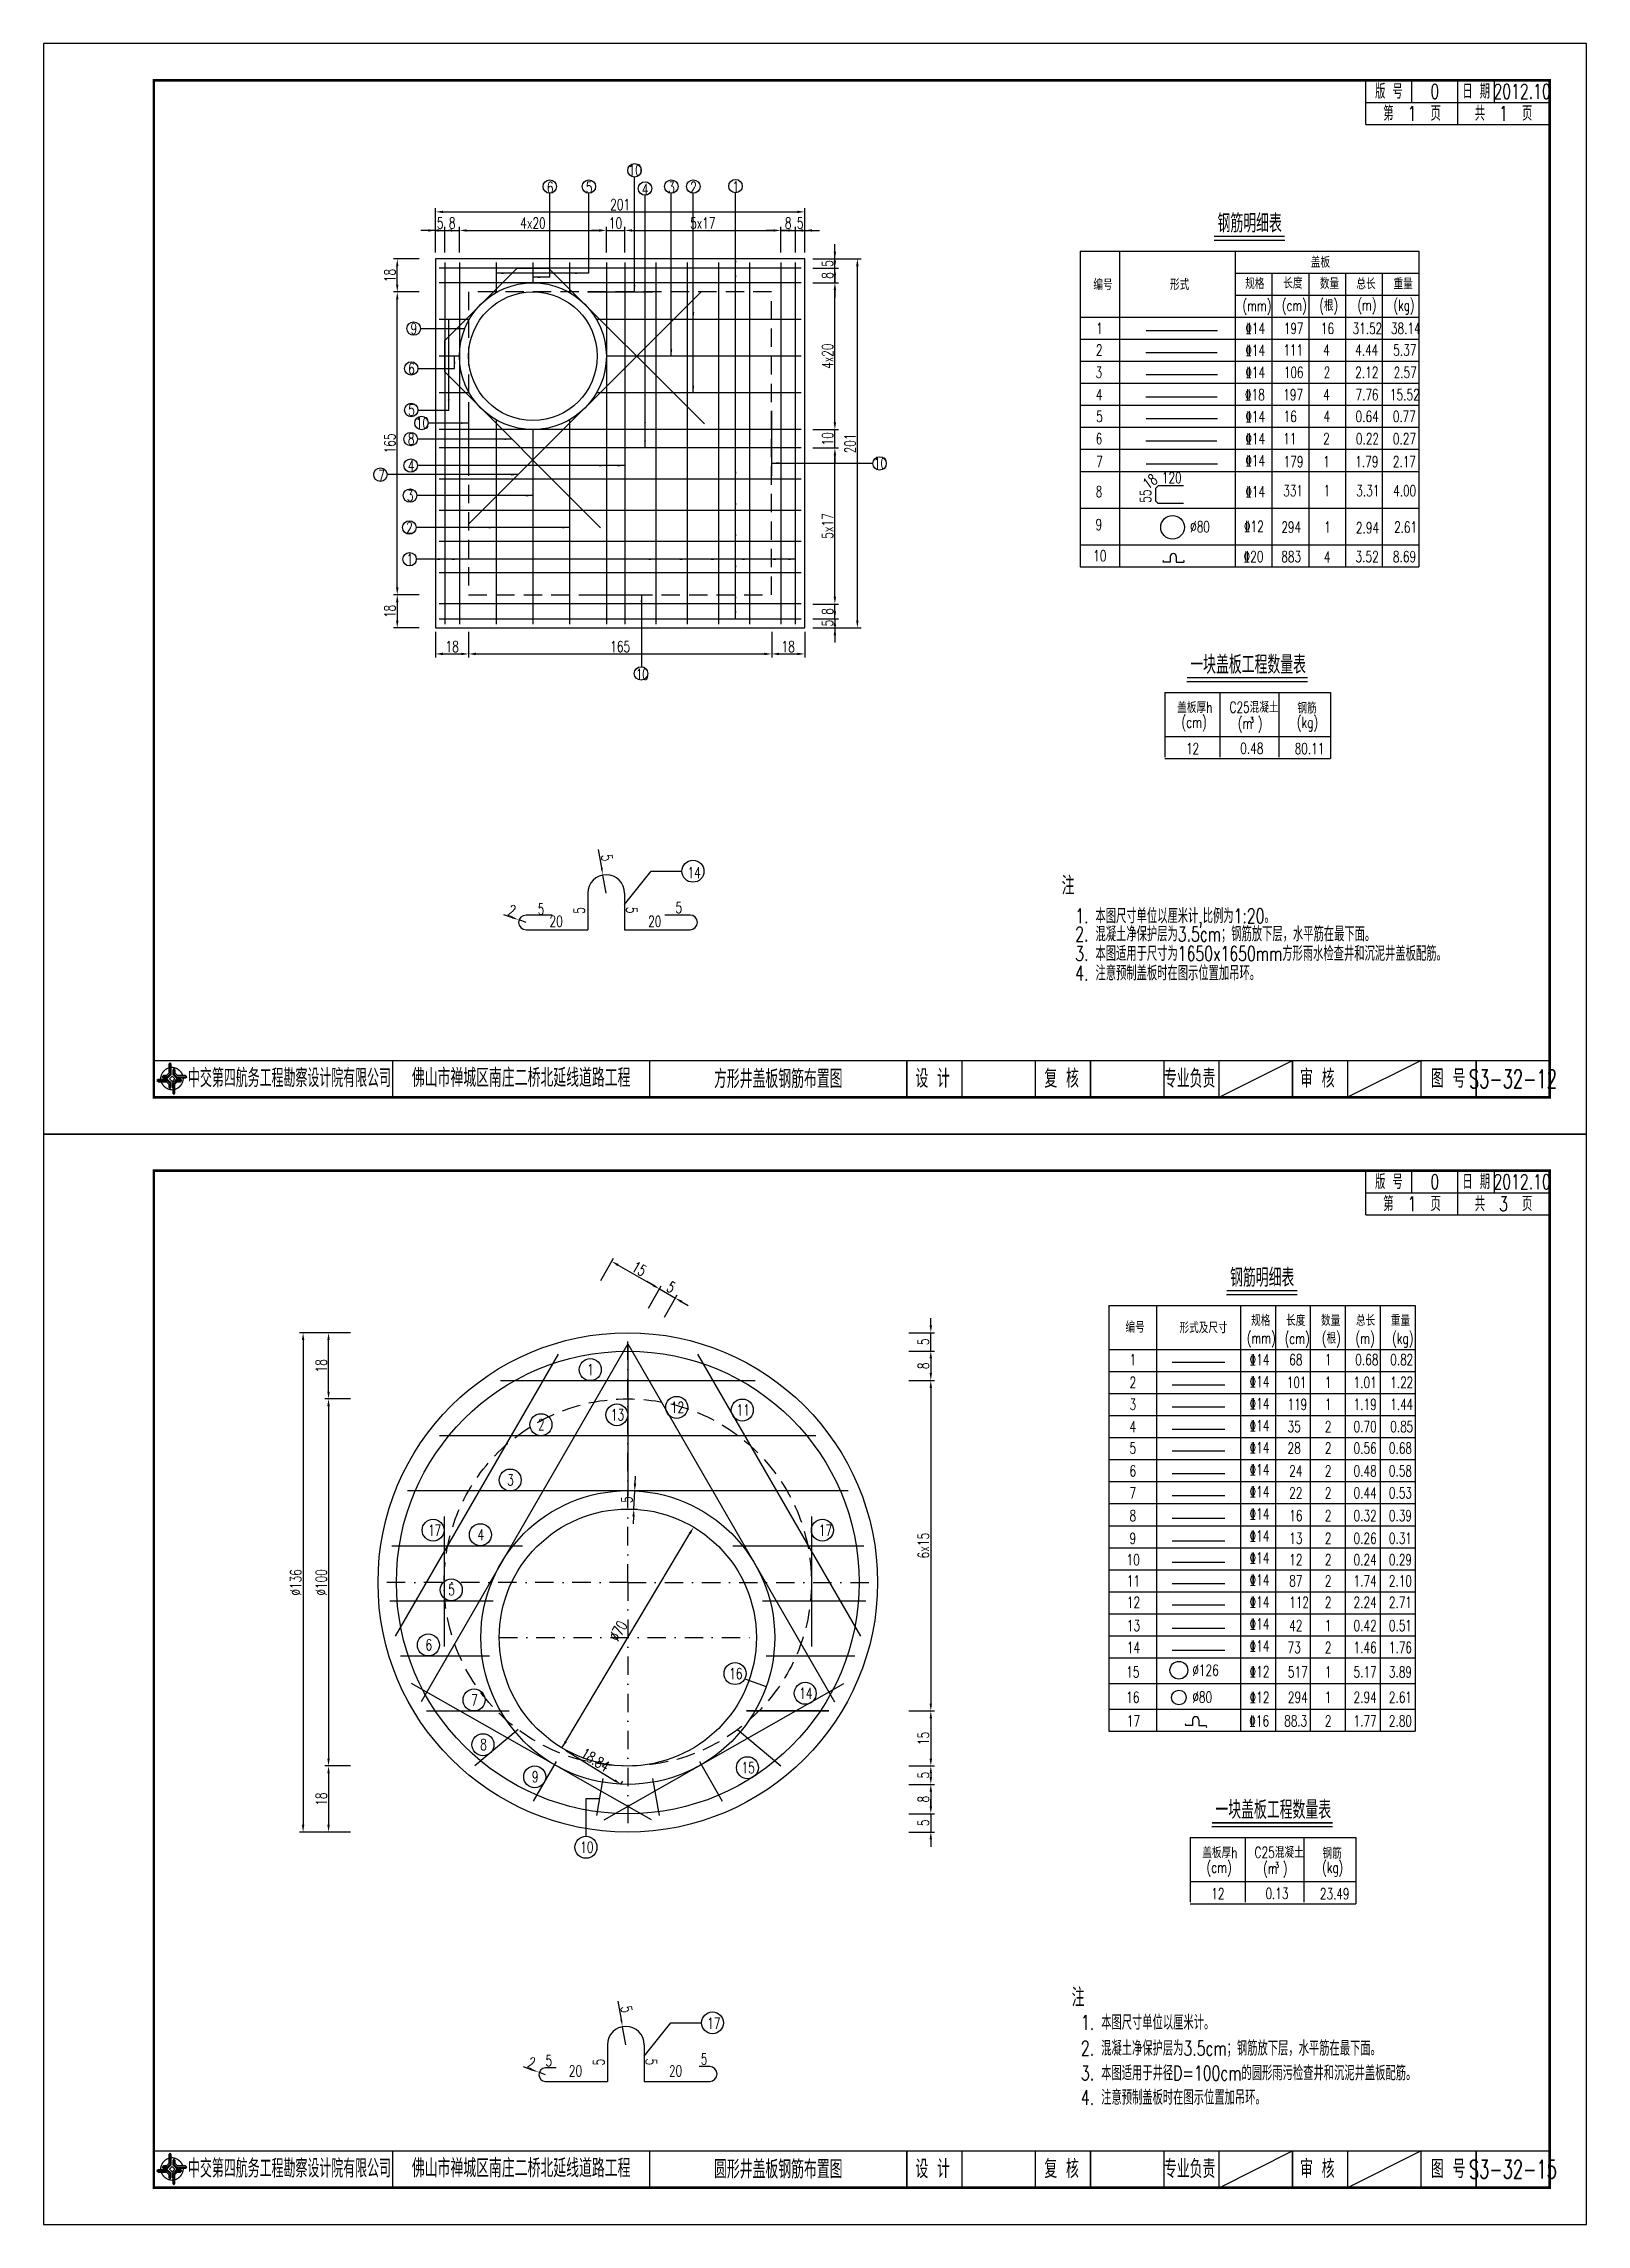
# Model space of a CAD drawing. Extents: x 5781 to 12795, y 1434 to 2653.
# Drawn here: x 6621 to 7041, y 1795 to 2389 of the extents above; entities that cross this region are included whole.
import ezdxf
from ezdxf.enums import TextEntityAlignment as Align

# ---------------------------------------------------------------- set-up
doc = ezdxf.new("R2010")
doc.units = 0
doc.header["$LTSCALE"] = 5
doc.header["$PDMODE"] = 32
doc.header["$PDSIZE"] = 0.3
doc.linetypes.add('DASHDOT', pattern=[1, 0.5, -0.25, 0, -0.25])
doc.linetypes.add('HIDDEN', pattern=[0.375, 0.25, -0.125])
doc.layers.get('0').update_dxf_attribs({"linetype": 'CONTINUOUS'})
doc.layers.get('Defpoints').update_dxf_attribs({"linetype": 'CONTINUOUS'})
for name, color, linetype in [('中心线', 2, 'DASHDOT'), ('图框', 7, 'CONTINUOUS'), ('尺寸标注', 4, 'CONTINUOUS'), ('文字', 7, 'CONTINUOUS'), ('文字字符', 7, 'CONTINUOUS'), ('结构', 7, 'CONTINUOUS'), ('钢筋', 1, 'CONTINUOUS')]:
    doc.layers.add(name, color=color, linetype=linetype)
doc.styles.get("Standard").update_dxf_attribs({"font": 'simplex1.shx', "width": 0.7, "bigfont": 'hztxt.shx'})
doc.dimstyles.new('比例1：10', dxfattribs={"dimtxt": 3, "dimasz": 2, "dimexe": 1, "dimexo": 1, "dimgap": 0.5, "dimtad": 1, "dimzin": 13, "dimdsep": 46, "dimtxsty": 'Standard', "dimcen": -0.09, "dimclrd": 256, "dimclre": 256, "dimclrt": 7, "dimaunit": 1, "dimazin": 0, "dimtfac": 0.0005, "dimtix": 1, "dimtmove": 2, "dimatfit": 3, "dimfxl": 0, "dimtolj": 1, "dimtzin": 13, "dimarcsym": 0})
doc.dimstyles.new('比例1：20', dxfattribs={"dimscale": 0, "dimtxt": 3, "dimasz": 2, "dimexe": 1, "dimexo": 1, "dimgap": 0.5, "dimtad": 1, "dimdec": 1, "dimlfac": 2, "dimzin": 9, "dimdsep": 46, "dimtxsty": 'Standard', "dimcen": -2, "dimclrd": 256, "dimclre": 256, "dimclrt": 7, "dimaunit": 1, "dimadec": 0, "dimazin": 0, "dimtfac": 0.0005, "dimtdec": 1, "dimtix": 1, "dimtmove": 2, "dimatfit": 3, "dimldrblk": 'DIM', "dimfxl": 0, "dimtolj": 1, "dimtzin": 13, "dimarcsym": 0})

msp = doc.modelspace()

# ---------------------------------------------------------------- texts
at = {"layer": '图框', "color": 7}
for s, height, width, p in [('版 号', 4, 0.7, (6987.6268, 2376.1207)), ('0', 4, 0.7, (7000.1268, 2376.1207)), ('日 期', 4, 0.7, (7011.3768, 2376.1207)), ('2012.10', 4, 0.7, (7023.8768, 2376.1207)), ('中交第四航务工程勘察设计院有限公司', 5, 0.65, (6688.3076, 2107.3692)), ('佛山市禅城区南庄二桥北延线道路工程', 5, 0.7, (6751.3768, 2107.4354)), ('设 计', 5, 0.7, (6863.4214, 2107.2153)), ('复 核', 5, 0.7, (6898.5163, 2107.2153)), ('专业负责', 5, 0.7, (6933.367, 2107.2153)), ('审 核', 5, 0.7, (6968.1408, 2107.2153)), ('图 号', 5, 0.7, (7003.76, 2107.2153)), ('版 号', 4, 0.7, (6987.6268, 2079.1207)), ('0', 4, 0.7, (7000.1268, 2079.1207)), ('日 期', 4, 0.7, (7011.3768, 2079.1207)), ('2012.10', 4, 0.7, (7023.8768, 2079.1207)), ('中交第四航务工程勘察设计院有限公司', 5, 0.65, (6688.3076, 1810.3692)), ('佛山市禅城区南庄二桥北延线道路工程', 5, 0.7, (6751.3768, 1810.4354)), ('设 计', 5, 0.7, (6863.4214, 1810.2153)), ('复 核', 5, 0.7, (6898.5163, 1810.2153)), ('专业负责', 5, 0.7, (6933.367, 1810.2153)), ('审 核', 5, 0.7, (6968.1408, 1810.2153)), ('图 号', 5, 0.7, (7003.76, 1810.2153))]:
    msp.add_text(s, height=height, dxfattribs=dict(at, width=width)).set_placement(p, align=Align.MIDDLE_CENTER)
at = {"layer": '图框', "color": 7, "width": 0.7}
for p in [(6898.5389, 2162.271), (6901.2713, 1859.4259)]:
    msp.add_text('注', height=5, dxfattribs=at).set_placement(p, align=Align.TOP_LEFT)
at = {"layer": '尺寸标注', "color": 7, "width": 0.7}
for s, p in [('10', (6780.6183, 2353.1633)), ('6', (6758.3447, 2348.4607)), ('5', (6768.9918, 2348.4607)), ('4', (6784.2661, 2347.9304)), ('3', (6791.4218, 2348.4607)), ('2', (6797.4157, 2348.4607)), ('1', (6808.8934, 2348.5871)), ('盖板', (6966.3573, 2328.0953)), ('编号', (6907.1591, 2321.978)), ('形式', (6928.023, 2321.978)), ('规格', (6948.4821, 2322.2548)), ('长度', (6958.8421, 2322.405)), ('数量', (6968.8108, 2322.2872)), ('总长', (6978.7548, 2322.1968)), ('重量', (6988.8572, 2322.197)), ('(mm)', (6947.7418, 2316.2565)), ('(cm)', (6958.4588, 2316.3252)), ('(根)', (6968.6841, 2316.3114)), ('(m)', (6979.0367, 2316.4443)), ('(kg)', (6988.8554, 2316.3591)), ('9', (6721.2712, 2309.9843)), ('1', (6907.9421, 2310.0478)), ('%%13214', (6948.544, 2310.0478)), ('197', (6958.9909, 2310.0478)), ('16', (6969.1372, 2310.0478)), ('31.52', (6977.7131, 2310.0478)), ('38.14', (6988.1601, 2310.0478)), ('2', (6907.8478, 2304.1406)), ('%%13214', (6948.544, 2304.0478)), ('111', (6958.8966, 2304.1406)), ('4', (6969.7686, 2304.1675)), ('4.44', (6978.4237, 2304.1406)), ('5.37', (6988.8247, 2304.1406)), ('6', (6720.6209, 2299.1246)), (' 3', (6906.3085, 2298.072)), ('%%13214', (6948.544, 2298.0478)), ('106', (6958.9959, 2298.072)), ('2', (6969.868, 2298.0989)), ('2.12', (6978.4742, 2298.072)), ('2.57', (6988.9241, 2298.072)), ('4', (6907.8094, 2291.9858)), ('%%13218', (6948.4113, 2291.9858)), ('197', (6958.8582, 2291.9858)), ('4', (6969.7302, 2292.0127)), ('7.76', (6978.5175, 2291.9858)), ('15.52', (6987.8999, 2291.9858)), ('5', (6720.6209, 2287.8074)), ('10', (6722.7306, 2284.2598)), ('5', (6907.9068, 2286.0811)), ('%%13214', (6948.544, 2286.0478)), ('16', (6958.9556, 2286.0811)), ('4', (6969.8276, 2286.1079)), ('0.64', (6978.5636, 2286.0811)), ('0.77', (6988.6667, 2286.0811)), ('8', (6720.5223, 2279.8912)), ('6', (6907.7935, 2280.0113)), ('%%13214', (6948.544, 2280.0478)), ('11', (6958.8423, 2280.0113)), ('2', (6969.7143, 2280.0382)), ('0.22', (6978.6173, 2280.0113)), ('0.27', (6988.7171, 2280.0113)), ('4', (6720.5223, 2272.6782)), ('10', (6847.4264, 2273.3016)), ('7', (6907.9049, 2273.7478)), ('%%13214', (6948.544, 2274.0478)), ('179', (6958.9536, 2273.7478)), ('1', (6969.7622, 2273.7747)), ('1.79', (6978.4428, 2273.7478)), ('2.17', (6988.6792, 2273.7478)), ('7', (6712.433, 2269.9638)), ('120', (6925.7947, 2269.3791)), ('3', (6720.287, 2264.4955)), ('8', (6907.7934, 2265.6059)), ('%%13214', (6948.544, 2265.5559)), ('331', (6958.8252, 2265.8374)), ('1', (6969.8649, 2265.8909)), ('3.31', (6978.7259, 2265.8374)), ('4.00', (6988.7653, 2265.8374)), ('2', (6720.0988, 2255.8109)), ('9', (6907.7778, 2256.6236)), ('∅80', (6933.4959, 2256.0291)), ('%%13212', (6948.1655, 2256.1019)), ('294', (6958.3438, 2255.9255)), ('1', (6970.0384, 2255.9255)), ('2.94', (6978.6321, 2255.7531)), ('2.61', (6989.0191, 2255.9255)), ('1', (6720.1709, 2247.166)), ('10', (6907.121, 2248.1221)), ('%%13220', (6948.0372, 2247.8878)), ('883', (6958.3374, 2247.8878)), ('4', (6969.8965, 2247.7801)), ('3.52', (6978.5513, 2247.8878)), ('8.69', (6988.7238, 2247.8878)), ('10', (6782.5698, 2215.8338)), ('14', (6796.7144, 2161.8156)), ('5', (6755.8789, 2151.8859)), ('20', (6759.0876, 2148.5745)), ('20', (6785.9363, 2148.5365)), ('5', (6793.4125, 2152.3026)), ('1', (6769.3899, 2026.4707)), ('2', (6755.9676, 2011.4743)), ('13', (6775.8358, 2014.1289)), ('12', (6792.1306, 2016.1572)), ('11', (6809.9873, 2015.4378)), ('3', (6747.6044, 1996.3902)), ('17', (6726.033, 1982.7075)), ('4', (6739.4836, 1981.4922)), ('17', (6832.4031, 1982.7075)), ('5', (6731.5562, 1966.4925)), ('6', (6725.3252, 1951.4685)), ('16', (6808.033, 1943.6535)), ('7', (6737.7726, 1936.4933)), ('14', (6827.116, 1938.2806)), ('8', (6740.1892, 1924.3162)), ('15', (6811.397, 1918.0162)), ('9', (6754.2785, 1915.5565)), ('10', (6767.4365, 1896.3314)), ('17', (6802.0467, 1848.4233)), ('5', (6800.2617, 1838.6265)), ('5', (6758.0314, 1838.2098)), ('20', (6764.3788, 1835.4364)), ('20', (6791.6355, 1835.4364))]:
    msp.add_text(s, height=3, dxfattribs=at).set_placement(p)
for s, rotation, p in [('18', 36.1203927, (6922.015, 2267.6109)), ('55', 90, (6922.8759, 2264.0728)), ('5', 90, (6768.6931, 2152.0889)), ('5', 270, (6779.9694, 2153.9701)), ('5', 90, (6774.0253, 1838.4128)), ('5', 270, (6785.3017, 1840.294))]:
    msp.add_text(s, height=3, rotation=rotation, dxfattribs=at).set_placement(p)
at = {"layer": '尺寸标注', "color": 7, "linetype": 'Continuous', "width": 0.7}
for s, p in [('1. 本图尺寸单位以厘米计,比例为1:20。', (6902.2201, 2149.5159)), ('2. 混凝土净保护层为3.5cm；钢筋放下层，水平筋在最下面。', (6902.2201, 2144.5854)), ('3. 本图适用于尺寸为1650x1650mm方形雨水检查井和沉泥井盖板配筋。', (6902.2201, 2139.2674)), ('4. 注意预制盖板时在图示位置加吊环。', (6902.2201, 2133.9518)), ('1. 本图尺寸单位以厘米计。', (6903.7641, 1848.1264)), ('2. 混凝土净保护层为3.5cm；钢筋放下层，水平筋在最下面。', (6903.7641, 1841.0893)), ('3. 本图适用于井径D=100cm的圆形雨污检查井和沉泥井盖板配筋。', (6903.7641, 1834.3498)), ('4. 注意预制盖板时在图示位置加吊环。', (6903.7641, 1827.695))]:
    msp.add_text(s, height=4, dxfattribs=at).set_placement(p)
at = {"layer": '尺寸标注', "color": 7, "char_height": 3, "attachment_point": 5}
for s, insert, rotation in [('\\A1;5', (6774.7264, 2167.3948), 280.2758838), ('\\A1;2', (6748.8817, 2152.9699), 340.2770056), ('\\A1;5', (6780.0586, 1853.7187), 280.2758838), ('\\A1;2', (6754.214, 1839.1245), 340.2770056)]:
    msp.add_mtext(s, dxfattribs=dict(at, insert=insert, rotation=rotation))
at = {"layer": '文字', "color": 7, "width": 0.7}
for s, height, p in [('钢筋明细表', 5, (6940.9709, 2337.6786)), ('一块盖板工程数量表', 5, (6933.5441, 2217.4594)), ('盖板厚h', 3, (6929.9734, 2206.8067)), ('C25混凝土', 3, (6944.2116, 2206.8622)), ('钢筋', 3, (6962.7067, 2206.6403)), ('(cm)', 3, (6931.1627, 2202.7953)), ('(m )', 3, (6946.5209, 2202.4864)), ('3', 1.5, (6949.7422, 2204.1589)), ('(kg)', 3, (6962.5984, 2202.7572)), ('12', 3, (6932.393, 2195.6013)), ('0.48', 3, (6947.1532, 2195.6707)), ('80.11', 3, (6961.9718, 2195.6013)), ('钢筋明细表', 5, (6944.3767, 2050.4982)), ('编号', 3, (6915.9136, 2038.0178)), ('形式及尺寸', 3, (6930.5927, 2037.8653)), ('(mm)', 3, (6948.9207, 2035.0518)), ('规格', 3, (6950.1024, 2039.8479)), ('(cm)', 3, (6959.2478, 2034.9351)), ('长度', 3, (6959.617, 2039.8479)), ('数量', 3, (6969.1316, 2039.8479)), ('(根)', 3, (6969.3952, 2034.9856)), ('总长', 3, (6978.6461, 2039.8479)), ('(m)', 3, (6978.5296, 2034.9856)), ('重量', 3, (6988.1607, 2039.8479)), ('(kg)', 3, (6988.5254, 2034.9856)), ('1', 3, (6917.0338, 2029.1557)), ('%%13214', 3, (6949.6759, 2029.1557)), ('68', 3, (6960.4544, 2029.1557)), ('1', 3, (6970.1716, 2029.1557)), ('0.68', 3, (6978.4396, 2029.1557)), ('0.82', 3, (6987.9541, 2029.1557)), ('2', 3, (6917.0338, 2022.9509)), ('%%13214', 3, (6949.6759, 2023.1557)), ('101', 3, (6959.8095, 2022.9509)), ('1', 3, (6970.1716, 2022.9509)), ('1.01', 3, (6977.9842, 2022.9509)), ('1.22', 3, (6987.9541, 2022.9509)), ('3', 3, (6917.0338, 2016.9702)), ('%%13214', 3, (6949.6759, 2017.1557)), ('119', 3, (6959.9964, 2016.9702)), ('1', 3, (6970.1716, 2016.9702)), ('1.19', 3, (6977.9842, 2016.9702)), ('1.44', 3, (6987.9541, 2016.9702)), ('4', 3, (6917.0338, 2010.9237)), ('%%13214', 3, (6949.6759, 2011.1557)), ('35', 3, (6959.9964, 2010.9237)), ('2', 3, (6970.1716, 2010.9237)), ('0.70', 3, (6977.9842, 2010.9237)), ('0.85', 3, (6987.9541, 2010.9237)), ('5', 3, (6917.0338, 2005.056)), ('%%13214', 3, (6949.6759, 2005.1557)), ('28', 3, (6959.9964, 2005.056)), ('2', 3, (6970.1716, 2005.056)), ('0.56', 3, (6977.9842, 2005.056)), ('0.68', 3, (6987.5966, 2005.056)), ('6', 3, (6917.0338, 1998.8391)), ('%%13214', 3, (6949.6759, 1999.1557)), ('24', 3, (6960.4544, 1998.8391)), ('2', 3, (6970.1716, 1998.8391)), ('0.48', 3, (6977.9842, 1998.8391)), ('0.58', 3, (6987.5966, 1998.8391)), ('7', 3, (6917.0338, 1992.8614)), ('%%13214', 3, (6949.6759, 1993.1557)), ('22', 3, (6960.4544, 1992.8614)), ('2', 3, (6970.1716, 1992.8614)), ('0.44', 3, (6977.9842, 1992.8614)), ('0.53', 3, (6987.5966, 1992.8614)), ('%%13214', 3, (6949.6759, 1987.1557)), ('8', 3, (6917.0338, 1986.6778)), ('%%13214', 3, (6949.6759, 1981.1557)), ('16', 3, (6960.4544, 1986.6778)), ('2', 3, (6970.1716, 1986.6778)), ('0.32', 3, (6977.9842, 1986.6778)), ('0.39', 3, (6987.5966, 1986.6778)), ('9', 3, (6917.0338, 1980.4834)), ('%%13214', 3, (6949.6759, 1975.1557)), ('13', 3, (6960.4544, 1980.4834)), ('2', 3, (6970.1716, 1980.4834)), ('0.26', 3, (6977.9842, 1980.4834)), ('0.31', 3, (6987.5966, 1980.4834)), ('10', 3, (6916.2194, 1974.6489)), ('%%13214', 3, (6949.6759, 1969.1557)), ('12', 3, (6960.4544, 1974.6489)), ('2', 3, (6970.1716, 1974.6489)), ('0.24', 3, (6977.9842, 1974.6489)), ('0.29', 3, (6987.5966, 1974.6489)), ('11', 3, (6916.3176, 1968.8887)), ('%%13214', 3, (6949.6759, 1963.1557)), ('87', 3, (6960.4544, 1968.8887)), ('2', 3, (6970.1716, 1968.8887)), ('1.74', 3, (6977.9842, 1968.8887)), ('2.10', 3, (6987.5966, 1968.8887)), ('12', 3, (6916.3176, 1963.043)), ('112', 3, (6960.4544, 1963.043)), ('2', 3, (6970.1716, 1963.043)), ('2.24', 3, (6977.9842, 1963.043)), ('2.71', 3, (6987.5966, 1963.043)), ('13', 3, (6916.3208, 1956.7398)), ('%%13214', 3, (6949.6759, 1957.1557)), ('42', 3, (6960.4544, 1956.7398)), ('1', 3, (6970.1716, 1956.7398)), ('0.42', 3, (6977.9842, 1956.7398)), ('0.51', 3, (6987.5966, 1956.7398)), ('14', 3, (6916.3208, 1950.7517)), ('%%13214', 3, (6949.6759, 1951.1557)), ('73', 3, (6959.9964, 1950.7517)), ('2', 3, (6970.1716, 1950.7517)), ('1.46', 3, (6977.9842, 1950.7517)), ('1.76', 3, (6987.5966, 1950.7517)), ('15', 3, (6916.1013, 1944.0774)), ('%%C126', 3, (6934.1094, 1944.5698)), ('%%13212', 3, (6949.6759, 1944.1557)), ('517', 3, (6960.1464, 1944.0774)), ('1', 3, (6970.1716, 1944.0774)), ('5.17', 3, (6977.9842, 1944.0774)), ('3.89', 3, (6987.5966, 1944.0774)), ('16', 3, (6916.1013, 1937.2067)), ('%%c80', 3, (6934.1094, 1937.2514)), ('%%13212', 3, (6949.6759, 1937.1557)), ('294', 3, (6960.1464, 1937.2067)), ('1', 3, (6970.1716, 1937.2067)), ('2.94', 3, (6977.9842, 1937.2067)), ('2.61', 3, (6987.5966, 1937.2067)), ('17', 3, (6916.2694, 1930.7567)), ('%%13216', 3, (6949.5814, 1930.7567)), ('88.3', 3, (6959.0885, 1930.7567)), ('2', 3, (6970.1716, 1930.7567)), ('1.77', 3, (6977.9842, 1930.7567)), ('2.80', 3, (6987.5966, 1930.7567)), ('一块盖板工程数量表', 5, (6940.3869, 1905.5407)), ('盖板厚h', 3, (6936.8161, 1894.8879)), ('C25混凝土', 3, (6951.0544, 1894.9434)), ('钢筋', 3, (6969.5495, 1894.7215)), ('(cm)', 3, (6938.0055, 1890.8766)), ('(m )', 3, (6953.3637, 1890.5677)), ('3', 1.5, (6956.5849, 1892.2401)), ('(kg)', 3, (6969.4411, 1890.8384)), ('12', 3, (6939.2358, 1883.6825)), ('0.13', 3, (6953.9959, 1883.7519)), ('23.49', 3, (6968.8146, 1883.6825))]:
    msp.add_text(s, height=height, dxfattribs=at).set_placement(p)

# ---------------------------------------------------------------- blocks, each defined once
blk = doc.blocks.new('series')
at = {"width": 0.75}
for tag, height, p in [('页码', 4, (-35, -19)), ('图名', 5, (-220, -282)), ('图号', 5, (-20, -282))]:
    blk.add_attdef(tag, text='', height=height, dxfattribs=at).set_placement(p, align=Align.MIDDLE_CENTER)
blk = doc.blocks.new('tb')
at = {"lineweight": -3}
h = blk.add_hatch(color=256, dxfattribs=at)
h.paths.add_polyline_path([(-1.23, -0.13), (-3.78, -0.14), (-4.14, -0.41), (-1.4, -0.44), (-0.56, -1.24), (-0.54, -2.62), (-0.27, -2.2), (-0.26, -1.06)])
h.paths.add_polyline_path([(0.13, -1.08), (0.14, -3.86), (0.41, -4.26), (0.44, -1.24), (1.25, -0.43), (2.66, -0.43), (2.26, -0.16), (1.07, -0.15)])
h.paths.add_polyline_path([(1.08, 0.3), (3.62, 0.3), (4.02, 0.56), (1.25, 0.57), (0.43, 1.39), (0.43, 2.8), (0.16, 2.41), (0.15, 1.24)])
h.paths.add_polyline_path([(-0.28, 1.21), (-0.28, 3.99), (-0.56, 4.39), (-0.57, 1.41), (-1.38, 0.6), (-2.74, 0.56), (-2.33, 0.3), (-1.2, 0.29)])
for p, q in [((-1.38, 0.6), (-2.74, 0.56)), ((-0.57, 1.41), (-1.38, 0.6)), ((-0.56, 4.39), (-0.57, 1.41)), ((0.43, 2.8), (0.43, 1.39)), ((0.43, 1.39), (1.25, 0.57)), ((1.25, 0.57), (4.02, 0.56)), ((-4.14, -0.41), (-1.4, -0.44)), ((-1.4, -0.44), (-0.56, -1.24)), ((-0.56, -1.24), (-0.54, -2.62)), ((0.41, -4.26), (0.44, -1.24)), ((0.44, -1.24), (1.25, -0.43)), ((1.25, -0.43), (2.66, -0.43))]:
    blk.add_line(p, q, dxfattribs=at)
at = {"lineweight": -3, "const_width": 0.35, "flags": 128}
for points in [[(-0.9, 3.02, 0.324167), (-3.16, -0.14)], [(2.88, 0.92, 0.324403), (-0.24, 3.15)], [(0.75, -2.86, 0.325418), (3.02, 0.26)], [(-2.98, -0.76, 0.322976), (0.14, -2.98)]]:
    blk.add_lwpolyline(points, format="xyb", dxfattribs=at)
at = {"lineweight": -3, "flags": 128}
for points in [[(-0.9, 3.99), (-0.9, 1.58), (-1.53, 0.91), (-2.34, 0.91), (-2.74, 0.56), (-2.33, 0.3), (-1.2, 0.29), (-0.28, 1.21), (-0.28, 3.99), (-0.56, 4.39)], [(-0.04, 0.77), (0.68, 0.04), (-0.04, -0.69), (-0.77, 0.05)], [(3.62, 0.92), (1.43, 0.92), (0.77, 1.54), (0.77, 2.38), (0.43, 2.8), (0.16, 2.41), (0.15, 1.24), (1.08, 0.3), (3.62, 0.3), (4.02, 0.56)], [(-3.73, -0.76), (-1.54, -0.76), (-0.89, -1.39), (-0.89, -2.21), (-0.54, -2.62), (-0.27, -2.2), (-0.26, -1.06), (-1.23, -0.13), (-3.78, -0.14), (-4.14, -0.41)], [(0.75, -3.85), (0.75, -1.43), (1.4, -0.78), (2.26, -0.78), (2.66, -0.43), (2.26, -0.16), (1.07, -0.15), (0.13, -1.08), (0.14, -3.86), (0.41, -4.26)]]:
    blk.add_lwpolyline(points, close=True, dxfattribs=at)
blk = doc.blocks.new('*D650')
at = {"layer": 'Defpoints', "color": 0, "ltscale": 0.5}
for p in [(6737.08, 2238.98), (6728.08, 2229.98), (6737.08, 2222.88)]:
    blk.add_point(p, dxfattribs=at)
at = {"layer": '尺寸标注', "lineweight": -2, "ltscale": 0.5}
for p, q in [((6728.08, 2228.88), (6728.08, 2221.88)), ((6737.08, 2228.88), (6737.08, 2221.88)), ((6730.08, 2222.88), (6735.08, 2222.88))]:
    blk.add_line(p, q, dxfattribs=at)
at = {"layer": '尺寸标注', "ltscale": 0.5}
for points in [[(6730.08, 2223.22), (6730.08, 2222.55), (6728.08, 2222.88)], [(6735.08, 2223.22), (6735.08, 2222.55), (6737.08, 2222.88)]]:
    blk.add_solid(points, dxfattribs=at)
at = {"layer": '尺寸标注', "color": 7, "ltscale": 0.5, "insert": (6732.58, 2224.88), "char_height": 3, "attachment_point": 5}
blk.add_mtext('\\A1;18', dxfattribs=at)
blk = doc.blocks.new('DIM')
at = {"layer": '尺寸标注'}
blk.add_solid([(-1, -0.125), (-1, 0.125), (0, 0)], dxfattribs=at)
blk = doc.blocks.new('*D651')
at = {"layer": 'Defpoints', "color": 0, "ltscale": 0.5}
for p in [(6737.08, 2238.98), (6819.58, 2238.98), (6819.58, 2222.88)]:
    blk.add_point(p, dxfattribs=at)
at = {"layer": '尺寸标注', "lineweight": -2, "ltscale": 0.5}
for p, q in [((6737.08, 2228.88), (6737.08, 2221.88)), ((6819.58, 2228.88), (6819.58, 2221.88)), ((6739.08, 2222.88), (6817.58, 2222.88))]:
    blk.add_line(p, q, dxfattribs=at)
at = {"layer": '尺寸标注', "ltscale": 0.5}
for points in [[(6739.08, 2223.22), (6739.08, 2222.55), (6737.08, 2222.88)], [(6817.58, 2223.22), (6817.58, 2222.55), (6819.58, 2222.88)]]:
    blk.add_solid(points, dxfattribs=at)
at = {"layer": '尺寸标注', "color": 7, "ltscale": 0.5, "insert": (6778.33, 2224.88), "char_height": 3, "attachment_point": 5}
blk.add_mtext('\\A1;165', dxfattribs=at)
blk = doc.blocks.new('*D652')
at = {"layer": 'Defpoints', "color": 0, "ltscale": 0.5}
for p in [(6819.58, 2238.98), (6828.58, 2238.98), (6828.58, 2222.88)]:
    blk.add_point(p, dxfattribs=at)
at = {"layer": '尺寸标注', "lineweight": -2, "ltscale": 0.5}
for p, q in [((6819.58, 2228.88), (6819.58, 2221.88)), ((6828.58, 2228.88), (6828.58, 2221.88)), ((6821.58, 2222.88), (6826.58, 2222.88))]:
    blk.add_line(p, q, dxfattribs=at)
at = {"layer": '尺寸标注', "ltscale": 0.5}
for points in [[(6821.58, 2223.22), (6821.58, 2222.55), (6819.58, 2222.88)], [(6826.58, 2223.22), (6826.58, 2222.55), (6828.58, 2222.88)]]:
    blk.add_solid(points, dxfattribs=at)
at = {"layer": '尺寸标注', "color": 7, "ltscale": 0.5, "insert": (6824.08, 2224.88), "char_height": 3, "attachment_point": 5}
blk.add_mtext('\\A1;18', dxfattribs=at)
blk = doc.blocks.new('*D653')
at = {"layer": 'Defpoints', "color": 0, "ltscale": 0.5}
for p in [(6737.08, 2238.98), (6717.65, 2229.98), (6737.08, 2229.98)]:
    blk.add_point(p, dxfattribs=at)
at = {"layer": '尺寸标注', "lineweight": -2, "ltscale": 0.5}
for p, q in [((6723.65, 2238.98), (6716.65, 2238.98)), ((6717.65, 2236.98), (6717.65, 2231.98)), ((6723.65, 2229.98), (6716.65, 2229.98))]:
    blk.add_line(p, q, dxfattribs=at)
at = {"layer": '尺寸标注', "ltscale": 0.5}
for points in [[(6717.32, 2236.98), (6717.98, 2236.98), (6717.65, 2238.98)], [(6717.32, 2231.98), (6717.98, 2231.98), (6717.65, 2229.98)]]:
    blk.add_solid(points, dxfattribs=at)
at = {"layer": '尺寸标注', "color": 7, "ltscale": 0.5, "insert": (6715.65, 2234.48), "char_height": 3, "attachment_point": 5, "rotation": 90}
blk.add_mtext('\\A1;18', dxfattribs=at)
blk = doc.blocks.new('*D654')
at = {"layer": 'Defpoints', "color": 0, "ltscale": 0.5}
for p in [(6717.65, 2321.48), (6737.08, 2321.48), (6737.08, 2238.98)]:
    blk.add_point(p, dxfattribs=at)
at = {"layer": '尺寸标注', "lineweight": -2, "ltscale": 0.5}
for p, q in [((6723.65, 2321.48), (6716.65, 2321.48)), ((6717.65, 2240.98), (6717.65, 2319.48)), ((6723.65, 2238.98), (6716.65, 2238.98))]:
    blk.add_line(p, q, dxfattribs=at)
at = {"layer": '尺寸标注', "ltscale": 0.5}
for points in [[(6717.32, 2319.48), (6717.98, 2319.48), (6717.65, 2321.48)], [(6717.32, 2240.98), (6717.98, 2240.98), (6717.65, 2238.98)]]:
    blk.add_solid(points, dxfattribs=at)
at = {"layer": '尺寸标注', "color": 7, "ltscale": 0.5, "insert": (6715.65, 2280.23), "char_height": 3, "attachment_point": 5, "rotation": 90}
blk.add_mtext('\\A1;165', dxfattribs=at)
blk = doc.blocks.new('*D655')
at = {"layer": 'Defpoints', "color": 0, "ltscale": 0.5}
for p in [(6717.65, 2330.48), (6737.08, 2330.48), (6737.08, 2321.48)]:
    blk.add_point(p, dxfattribs=at)
at = {"layer": '尺寸标注', "lineweight": -2, "ltscale": 0.5}
for p, q in [((6723.65, 2330.48), (6716.65, 2330.48)), ((6717.65, 2323.48), (6717.65, 2328.48)), ((6723.65, 2321.48), (6716.65, 2321.48))]:
    blk.add_line(p, q, dxfattribs=at)
at = {"layer": '尺寸标注', "ltscale": 0.5}
for points in [[(6717.32, 2328.48), (6717.98, 2328.48), (6717.65, 2330.48)], [(6717.32, 2323.48), (6717.98, 2323.48), (6717.65, 2321.48)]]:
    blk.add_solid(points, dxfattribs=at)
at = {"layer": '尺寸标注', "color": 7, "ltscale": 0.5, "insert": (6715.65, 2325.98), "char_height": 3, "attachment_point": 5, "rotation": 90}
blk.add_mtext('\\A1;18', dxfattribs=at)
blk = doc.blocks.new('*D656')
at = {"layer": 'Defpoints', "color": 0, "ltscale": 0.5}
for p in [(6827.58, 2232.48), (6827.58, 2229.98), (6836.79, 2229.98)]:
    blk.add_point(p, dxfattribs=at)
at = {"layer": '尺寸标注', "lineweight": -2, "ltscale": 0.5}
for p, q in [((6836.79, 2234.48), (6836.79, 2236.48)), ((6830.79, 2232.48), (6837.79, 2232.48)), ((6830.79, 2229.98), (6837.79, 2229.98)), ((6836.79, 2232.48), (6836.79, 2229.98)), ((6836.79, 2227.98), (6836.79, 2225.98))]:
    blk.add_line(p, q, dxfattribs=at)
at = {"layer": '尺寸标注', "ltscale": 0.5}
for points in [[(6836.46, 2234.48), (6837.13, 2234.48), (6836.79, 2232.48)], [(6836.46, 2227.98), (6837.13, 2227.98), (6836.79, 2229.98)]]:
    blk.add_solid(points, dxfattribs=at)
at = {"layer": '尺寸标注', "color": 7, "ltscale": 0.5, "insert": (6834.79, 2231.23), "char_height": 3, "attachment_point": 5, "rotation": 90}
blk.add_mtext('\\A1;5', dxfattribs=at)
blk = doc.blocks.new('*D657')
at = {"layer": 'Defpoints', "color": 0, "ltscale": 0.5}
for p in [(6827.58, 2236.48), (6836.79, 2236.48), (6827.58, 2232.48)]:
    blk.add_point(p, dxfattribs=at)
at = {"layer": '尺寸标注', "lineweight": -2, "ltscale": 0.5}
for p, q in [((6836.79, 2238.48), (6836.79, 2240.48)), ((6830.79, 2236.48), (6837.79, 2236.48)), ((6836.79, 2232.48), (6836.79, 2236.48)), ((6830.79, 2232.48), (6837.79, 2232.48)), ((6836.79, 2230.48), (6836.79, 2228.48))]:
    blk.add_line(p, q, dxfattribs=at)
at = {"layer": '尺寸标注', "ltscale": 0.5}
for points in [[(6836.46, 2238.48), (6837.13, 2238.48), (6836.79, 2236.48)], [(6836.46, 2230.48), (6837.13, 2230.48), (6836.79, 2232.48)]]:
    blk.add_solid(points, dxfattribs=at)
at = {"layer": '尺寸标注', "color": 7, "ltscale": 0.5, "insert": (6834.79, 2234.48), "char_height": 3, "attachment_point": 5, "rotation": 90}
blk.add_mtext('\\A1;8', dxfattribs=at)
blk = doc.blocks.new('*D658')
at = {"layer": 'Defpoints', "color": 0, "ltscale": 0.5}
for p in [(6827.58, 2278.98), (6836.79, 2278.98), (6827.58, 2236.48)]:
    blk.add_point(p, dxfattribs=at)
at = {"layer": '尺寸标注', "lineweight": -2, "ltscale": 0.5}
for p, q in [((6830.79, 2278.98), (6837.79, 2278.98)), ((6836.79, 2238.48), (6836.79, 2276.98)), ((6830.79, 2236.48), (6837.79, 2236.48))]:
    blk.add_line(p, q, dxfattribs=at)
at = {"layer": '尺寸标注', "ltscale": 0.5}
for points in [[(6836.46, 2276.98), (6837.13, 2276.98), (6836.79, 2278.98)], [(6836.46, 2238.48), (6837.13, 2238.48), (6836.79, 2236.48)]]:
    blk.add_solid(points, dxfattribs=at)
at = {"layer": '尺寸标注', "color": 7, "ltscale": 0.5, "insert": (6834.79, 2257.73), "char_height": 3, "attachment_point": 5, "rotation": 90}
blk.add_mtext('\\A1;5x17', dxfattribs=at)
blk = doc.blocks.new('*D659')
at = {"layer": 'Defpoints', "color": 0, "ltscale": 0.5}
for p in [(6827.58, 2283.98), (6836.79, 2283.98), (6827.58, 2278.98)]:
    blk.add_point(p, dxfattribs=at)
at = {"layer": '尺寸标注', "lineweight": -2, "ltscale": 0.5}
for p, q in [((6836.79, 2285.98), (6836.79, 2287.98)), ((6830.79, 2283.98), (6837.79, 2283.98)), ((6836.79, 2278.98), (6836.79, 2283.98)), ((6830.79, 2278.98), (6837.79, 2278.98)), ((6836.79, 2276.98), (6836.79, 2274.98))]:
    blk.add_line(p, q, dxfattribs=at)
at = {"layer": '尺寸标注', "ltscale": 0.5}
for points in [[(6836.46, 2285.98), (6837.13, 2285.98), (6836.79, 2283.98)], [(6836.46, 2276.98), (6837.13, 2276.98), (6836.79, 2278.98)]]:
    blk.add_solid(points, dxfattribs=at)
at = {"layer": '尺寸标注', "color": 7, "ltscale": 0.5, "insert": (6834.79, 2281.48), "char_height": 3, "attachment_point": 5, "rotation": 90}
blk.add_mtext('\\A1;10', dxfattribs=at)
blk = doc.blocks.new('*D660')
at = {"layer": 'Defpoints', "color": 0, "ltscale": 0.5}
for p in [(6827.58, 2323.98), (6836.79, 2323.98), (6827.58, 2283.98)]:
    blk.add_point(p, dxfattribs=at)
at = {"layer": '尺寸标注', "lineweight": -2, "ltscale": 0.5}
for p, q in [((6830.79, 2323.98), (6837.79, 2323.98)), ((6836.79, 2285.98), (6836.79, 2321.98)), ((6830.79, 2283.98), (6837.79, 2283.98))]:
    blk.add_line(p, q, dxfattribs=at)
at = {"layer": '尺寸标注', "ltscale": 0.5}
for points in [[(6836.46, 2321.98), (6837.13, 2321.98), (6836.79, 2323.98)], [(6836.46, 2285.98), (6837.13, 2285.98), (6836.79, 2283.98)]]:
    blk.add_solid(points, dxfattribs=at)
at = {"layer": '尺寸标注', "color": 7, "ltscale": 0.5, "insert": (6834.79, 2303.98), "char_height": 3, "attachment_point": 5, "rotation": 90}
blk.add_mtext('\\A1;4x20', dxfattribs=at)
blk = doc.blocks.new('*D661')
at = {"layer": 'Defpoints', "color": 0, "ltscale": 0.5}
for p in [(6827.58, 2327.98), (6827.58, 2323.98), (6836.79, 2327.98)]:
    blk.add_point(p, dxfattribs=at)
at = {"layer": '尺寸标注', "lineweight": -2, "ltscale": 0.5}
for p, q in [((6836.79, 2329.98), (6836.79, 2331.98)), ((6830.79, 2327.98), (6837.79, 2327.98)), ((6830.79, 2323.98), (6837.79, 2323.98)), ((6836.79, 2323.98), (6836.79, 2327.98)), ((6836.79, 2321.98), (6836.79, 2319.98))]:
    blk.add_line(p, q, dxfattribs=at)
at = {"layer": '尺寸标注', "ltscale": 0.5}
for points in [[(6836.46, 2329.98), (6837.13, 2329.98), (6836.79, 2327.98)], [(6836.46, 2321.98), (6837.13, 2321.98), (6836.79, 2323.98)]]:
    blk.add_solid(points, dxfattribs=at)
at = {"layer": '尺寸标注', "color": 7, "ltscale": 0.5, "insert": (6834.79, 2325.98), "char_height": 3, "attachment_point": 5, "rotation": 90}
blk.add_mtext('\\A1;8', dxfattribs=at)
blk = doc.blocks.new('*D662')
at = {"layer": 'Defpoints', "color": 0, "ltscale": 0.5}
for p in [(6827.58, 2330.48), (6836.79, 2330.48), (6827.58, 2327.98)]:
    blk.add_point(p, dxfattribs=at)
at = {"layer": '尺寸标注', "lineweight": -2, "ltscale": 0.5}
for p, q in [((6836.79, 2332.48), (6836.79, 2334.48)), ((6830.79, 2330.48), (6837.79, 2330.48)), ((6836.79, 2327.98), (6836.79, 2330.48)), ((6830.79, 2327.98), (6837.79, 2327.98)), ((6836.79, 2325.98), (6836.79, 2323.98))]:
    blk.add_line(p, q, dxfattribs=at)
at = {"layer": '尺寸标注', "ltscale": 0.5}
for points in [[(6836.46, 2332.48), (6837.13, 2332.48), (6836.79, 2330.48)], [(6836.46, 2325.98), (6837.13, 2325.98), (6836.79, 2327.98)]]:
    blk.add_solid(points, dxfattribs=at)
at = {"layer": '尺寸标注', "color": 7, "ltscale": 0.5, "insert": (6834.79, 2329.23), "char_height": 3, "attachment_point": 5, "rotation": 90}
blk.add_mtext('\\A1;5', dxfattribs=at)
blk = doc.blocks.new('*D663')
at = {"layer": 'Defpoints', "color": 0, "ltscale": 0.5}
for p in [(6828.58, 2330.48), (6842.91, 2330.48), (6828.58, 2229.98)]:
    blk.add_point(p, dxfattribs=at)
at = {"layer": '尺寸标注', "lineweight": -2, "ltscale": 0.5}
for p, q in [((6836.91, 2330.48), (6843.91, 2330.48)), ((6842.91, 2231.98), (6842.91, 2328.48)), ((6836.91, 2229.98), (6843.91, 2229.98))]:
    blk.add_line(p, q, dxfattribs=at)
at = {"layer": '尺寸标注', "ltscale": 0.5}
for points in [[(6842.57, 2328.48), (6843.24, 2328.48), (6842.91, 2330.48)], [(6842.57, 2231.98), (6843.24, 2231.98), (6842.91, 2229.98)]]:
    blk.add_solid(points, dxfattribs=at)
at = {"layer": '尺寸标注', "color": 7, "ltscale": 0.5, "insert": (6840.91, 2280.23), "char_height": 3, "attachment_point": 5, "rotation": 90}
blk.add_mtext('\\A1;201', dxfattribs=at)
blk = doc.blocks.new('*D664')
at = {"layer": 'Defpoints', "color": 0, "ltscale": 0.5}
for p in [(6730.58, 2338.23), (6728.08, 2330.48), (6730.58, 2329.48)]:
    blk.add_point(p, dxfattribs=at)
at = {"layer": '尺寸标注', "lineweight": -2, "ltscale": 0.5}
for p, q in [((6726.08, 2338.23), (6724.08, 2338.23)), ((6728.08, 2332.23), (6728.08, 2339.23)), ((6728.08, 2338.23), (6730.58, 2338.23)), ((6730.58, 2332.23), (6730.58, 2339.23)), ((6732.58, 2338.23), (6734.58, 2338.23))]:
    blk.add_line(p, q, dxfattribs=at)
at = {"layer": '尺寸标注', "ltscale": 0.5}
for points in [[(6726.08, 2338.56), (6726.08, 2337.89), (6728.08, 2338.23)], [(6732.58, 2338.56), (6732.58, 2337.89), (6730.58, 2338.23)]]:
    blk.add_solid(points, dxfattribs=at)
at = {"layer": '尺寸标注', "color": 7, "ltscale": 0.5, "insert": (6729.33, 2340.23), "char_height": 3, "attachment_point": 5}
blk.add_mtext('\\A1;5', dxfattribs=at)
blk = doc.blocks.new('*D665')
at = {"layer": 'Defpoints', "color": 0, "ltscale": 0.5}
for p in [(6734.58, 2338.23), (6730.58, 2329.48), (6734.58, 2329.48)]:
    blk.add_point(p, dxfattribs=at)
at = {"layer": '尺寸标注', "lineweight": -2, "ltscale": 0.5}
for p, q in [((6728.58, 2338.23), (6726.58, 2338.23)), ((6730.58, 2332.23), (6730.58, 2339.23)), ((6730.58, 2338.23), (6734.58, 2338.23)), ((6734.58, 2332.23), (6734.58, 2339.23)), ((6736.58, 2338.23), (6738.58, 2338.23))]:
    blk.add_line(p, q, dxfattribs=at)
at = {"layer": '尺寸标注', "ltscale": 0.5}
for points in [[(6728.58, 2338.56), (6728.58, 2337.89), (6730.58, 2338.23)], [(6736.58, 2338.56), (6736.58, 2337.89), (6734.58, 2338.23)]]:
    blk.add_solid(points, dxfattribs=at)
at = {"layer": '尺寸标注', "color": 7, "ltscale": 0.5, "insert": (6732.58, 2340.23), "char_height": 3, "attachment_point": 5}
blk.add_mtext('\\A1;8', dxfattribs=at)
blk = doc.blocks.new('*D666')
at = {"layer": 'Defpoints', "color": 0, "ltscale": 0.5}
for p in [(6774.58, 2338.23), (6734.58, 2329.48), (6774.58, 2329.48)]:
    blk.add_point(p, dxfattribs=at)
at = {"layer": '尺寸标注', "lineweight": -2, "ltscale": 0.5}
for p, q in [((6734.58, 2332.23), (6734.58, 2339.23)), ((6736.58, 2338.23), (6772.58, 2338.23)), ((6774.58, 2332.23), (6774.58, 2339.23))]:
    blk.add_line(p, q, dxfattribs=at)
at = {"layer": '尺寸标注', "ltscale": 0.5}
for points in [[(6736.58, 2338.56), (6736.58, 2337.89), (6734.58, 2338.23)], [(6772.58, 2338.56), (6772.58, 2337.89), (6774.58, 2338.23)]]:
    blk.add_solid(points, dxfattribs=at)
at = {"layer": '尺寸标注', "color": 7, "ltscale": 0.5, "insert": (6754.58, 2340.23), "char_height": 3, "attachment_point": 5}
blk.add_mtext('\\A1;4x20', dxfattribs=at)
blk = doc.blocks.new('*D667')
at = {"layer": 'Defpoints', "color": 0, "ltscale": 0.5}
for p in [(6779.58, 2338.23), (6774.58, 2329.48), (6779.58, 2329.48)]:
    blk.add_point(p, dxfattribs=at)
at = {"layer": '尺寸标注', "lineweight": -2, "ltscale": 0.5}
for p, q in [((6772.58, 2338.23), (6770.58, 2338.23)), ((6774.58, 2332.23), (6774.58, 2339.23)), ((6774.58, 2338.23), (6779.58, 2338.23)), ((6779.58, 2332.23), (6779.58, 2339.23)), ((6781.58, 2338.23), (6783.58, 2338.23))]:
    blk.add_line(p, q, dxfattribs=at)
at = {"layer": '尺寸标注', "ltscale": 0.5}
for points in [[(6772.58, 2338.56), (6772.58, 2337.89), (6774.58, 2338.23)], [(6781.58, 2338.56), (6781.58, 2337.89), (6779.58, 2338.23)]]:
    blk.add_solid(points, dxfattribs=at)
at = {"layer": '尺寸标注', "color": 7, "ltscale": 0.5, "insert": (6777.08, 2340.23), "char_height": 3, "attachment_point": 5}
blk.add_mtext('\\A1;10', dxfattribs=at)
blk = doc.blocks.new('*D668')
at = {"layer": 'Defpoints', "color": 0, "ltscale": 0.5}
for p in [(6822.08, 2338.23), (6779.58, 2329.48), (6822.08, 2329.48)]:
    blk.add_point(p, dxfattribs=at)
at = {"layer": '尺寸标注', "lineweight": -2, "ltscale": 0.5}
for p, q in [((6779.58, 2332.23), (6779.58, 2339.23)), ((6781.58, 2338.23), (6820.08, 2338.23)), ((6822.08, 2332.23), (6822.08, 2339.23))]:
    blk.add_line(p, q, dxfattribs=at)
at = {"layer": '尺寸标注', "ltscale": 0.5}
for points in [[(6781.58, 2338.56), (6781.58, 2337.89), (6779.58, 2338.23)], [(6820.08, 2338.56), (6820.08, 2337.89), (6822.08, 2338.23)]]:
    blk.add_solid(points, dxfattribs=at)
at = {"layer": '尺寸标注', "color": 7, "ltscale": 0.5, "insert": (6800.83, 2340.23), "char_height": 3, "attachment_point": 5}
blk.add_mtext('\\A1;5x17', dxfattribs=at)
blk = doc.blocks.new('*D669')
at = {"layer": 'Defpoints', "color": 0, "ltscale": 0.5}
for p in [(6826.08, 2338.23), (6822.08, 2329.48), (6826.08, 2329.48)]:
    blk.add_point(p, dxfattribs=at)
at = {"layer": '尺寸标注', "lineweight": -2, "ltscale": 0.5}
for p, q in [((6820.08, 2338.23), (6818.08, 2338.23)), ((6822.08, 2332.23), (6822.08, 2339.23)), ((6822.08, 2338.23), (6826.08, 2338.23)), ((6826.08, 2332.23), (6826.08, 2339.23)), ((6828.08, 2338.23), (6830.08, 2338.23))]:
    blk.add_line(p, q, dxfattribs=at)
at = {"layer": '尺寸标注', "ltscale": 0.5}
for points in [[(6820.08, 2338.56), (6820.08, 2337.89), (6822.08, 2338.23)], [(6828.08, 2338.56), (6828.08, 2337.89), (6826.08, 2338.23)]]:
    blk.add_solid(points, dxfattribs=at)
at = {"layer": '尺寸标注', "color": 7, "ltscale": 0.5, "insert": (6824.08, 2340.23), "char_height": 3, "attachment_point": 5}
blk.add_mtext('\\A1;8', dxfattribs=at)
blk = doc.blocks.new('*D670')
at = {"layer": 'Defpoints', "color": 0, "ltscale": 0.5}
for p in [(6828.58, 2338.23), (6826.08, 2329.48), (6828.58, 2330.48)]:
    blk.add_point(p, dxfattribs=at)
at = {"layer": '尺寸标注', "lineweight": -2, "ltscale": 0.5}
for p, q in [((6824.08, 2338.23), (6822.08, 2338.23)), ((6826.08, 2332.23), (6826.08, 2339.23)), ((6826.08, 2338.23), (6828.58, 2338.23)), ((6828.58, 2332.23), (6828.58, 2339.23)), ((6830.58, 2338.23), (6832.58, 2338.23))]:
    blk.add_line(p, q, dxfattribs=at)
at = {"layer": '尺寸标注', "ltscale": 0.5}
for points in [[(6824.08, 2338.56), (6824.08, 2337.89), (6826.08, 2338.23)], [(6830.58, 2338.56), (6830.58, 2337.89), (6828.58, 2338.23)]]:
    blk.add_solid(points, dxfattribs=at)
at = {"layer": '尺寸标注', "color": 7, "ltscale": 0.5, "insert": (6827.33, 2340.23), "char_height": 3, "attachment_point": 5}
blk.add_mtext('\\A1;5', dxfattribs=at)
blk = doc.blocks.new('*D671')
at = {"layer": 'Defpoints', "color": 0, "ltscale": 0.5}
for p in [(6828.58, 2343.29), (6728.08, 2330.48), (6828.58, 2330.48)]:
    blk.add_point(p, dxfattribs=at)
at = {"layer": '尺寸标注', "lineweight": -2, "ltscale": 0.5}
for p, q in [((6728.08, 2337.29), (6728.08, 2344.29)), ((6730.08, 2343.29), (6826.58, 2343.29)), ((6828.58, 2337.29), (6828.58, 2344.29))]:
    blk.add_line(p, q, dxfattribs=at)
at = {"layer": '尺寸标注', "ltscale": 0.5}
for points in [[(6730.08, 2343.62), (6730.08, 2342.95), (6728.08, 2343.29)], [(6826.58, 2343.62), (6826.58, 2342.95), (6828.58, 2343.29)]]:
    blk.add_solid(points, dxfattribs=at)
at = {"layer": '尺寸标注', "color": 7, "ltscale": 0.5, "insert": (6778.33, 2345.29), "char_height": 3, "attachment_point": 5}
blk.add_mtext('\\A1;201', dxfattribs=at)
blk = doc.blocks.new('*D672')
at = {"layer": 'Defpoints', "color": 0, "ltscale": 0.5}
for p in [(6789.03, 2049.92), (6761.46, 2032.15), (6774.45, 2024.65)]:
    blk.add_point(p, dxfattribs=at)
at = {"layer": '尺寸标注', "lineweight": -2, "ltscale": 0.5}
for p, q in [((6773.04, 2052.22), (6776.54, 2058.28)), ((6777.78, 2056.42), (6787.3, 2050.92)), ((6786.03, 2044.72), (6789.53, 2050.78))]:
    blk.add_line(p, q, dxfattribs=at)
at = {"layer": '尺寸标注', "ltscale": 0.5}
for points in [[(6777.94, 2056.71), (6777.61, 2056.13), (6776.04, 2057.42)], [(6787.47, 2051.21), (6787.14, 2050.63), (6789.03, 2049.92)]]:
    blk.add_solid(points, dxfattribs=at)
at = {"layer": '尺寸标注', "color": 7, "ltscale": 0.5, "insert": (6783.54, 2055.4), "char_height": 3, "attachment_point": 5, "rotation": 330}
blk.add_mtext('\\A1;15', dxfattribs=at)
blk = doc.blocks.new('*D673')
at = {"layer": 'Defpoints', "color": 0, "ltscale": 0.5}
for p in [(6793.36, 2047.42), (6745.77, 1974.98), (6750.1, 1972.48)]:
    blk.add_point(p, dxfattribs=at)
at = {"layer": '尺寸标注', "lineweight": -2, "ltscale": 0.5}
for p, q in [((6787.3, 2050.92), (6785.57, 2051.92)), ((6786.03, 2044.72), (6789.53, 2050.78)), ((6789.03, 2049.92), (6793.36, 2047.42)), ((6790.36, 2042.22), (6793.86, 2048.28)), ((6795.1, 2046.42), (6796.83, 2045.42))]:
    blk.add_line(p, q, dxfattribs=at)
at = {"layer": '尺寸标注', "ltscale": 0.5}
for points in [[(6787.47, 2051.21), (6787.14, 2050.63), (6789.03, 2049.92)], [(6795.26, 2046.71), (6794.93, 2046.13), (6793.36, 2047.42)]]:
    blk.add_solid(points, dxfattribs=at)
at = {"layer": '尺寸标注', "color": 7, "ltscale": 0.5, "insert": (6792.2, 2050.4), "char_height": 3, "attachment_point": 5, "rotation": 330}
blk.add_mtext('\\A1;5', dxfattribs=at)
blk = doc.blocks.new('*D674')
at = {"layer": 'Defpoints', "color": 0, "ltscale": 0.5}
for p in [(6780.41, 2037.98), (6862.91, 2037.98), (6780.41, 2032.98)]:
    blk.add_point(p, dxfattribs=at)
at = {"layer": '尺寸标注', "lineweight": -2, "ltscale": 0.5}
for p, q in [((6856.91, 2037.98), (6863.91, 2037.98)), ((6862.91, 2039.98), (6862.91, 2041.98)), ((6862.91, 2032.98), (6862.91, 2037.98)), ((6856.91, 2032.98), (6863.91, 2032.98)), ((6862.91, 2030.98), (6862.91, 2028.98))]:
    blk.add_line(p, q, dxfattribs=at)
at = {"layer": '尺寸标注', "ltscale": 0.5}
for points in [[(6862.58, 2039.98), (6863.24, 2039.98), (6862.91, 2037.98)], [(6862.58, 2030.98), (6863.24, 2030.98), (6862.91, 2032.98)]]:
    blk.add_solid(points, dxfattribs=at)
at = {"layer": '尺寸标注', "color": 7, "ltscale": 0.5, "insert": (6860.91, 2035.48), "char_height": 3, "attachment_point": 5, "rotation": 90}
blk.add_mtext('\\A1;5', dxfattribs=at)
blk = doc.blocks.new('*D675')
at = {"layer": 'Defpoints', "color": 0, "ltscale": 0.5}
for p in [(6780.41, 2032.98), (6780.41, 2024.98), (6862.91, 2024.98)]:
    blk.add_point(p, dxfattribs=at)
at = {"layer": '尺寸标注', "lineweight": -2, "ltscale": 0.5}
for p, q in [((6856.91, 2032.98), (6863.91, 2032.98)), ((6862.91, 2030.98), (6862.91, 2026.98)), ((6856.91, 2024.98), (6863.91, 2024.98))]:
    blk.add_line(p, q, dxfattribs=at)
at = {"layer": '尺寸标注', "ltscale": 0.5}
for points in [[(6862.58, 2030.98), (6863.24, 2030.98), (6862.91, 2032.98)], [(6862.58, 2026.98), (6863.24, 2026.98), (6862.91, 2024.98)]]:
    blk.add_solid(points, dxfattribs=at)
at = {"layer": '尺寸标注', "color": 7, "ltscale": 0.5, "insert": (6860.91, 2028.98), "char_height": 3, "attachment_point": 5, "rotation": 90}
blk.add_mtext('\\A1;8', dxfattribs=at)
blk = doc.blocks.new('*D676')
at = {"layer": 'Defpoints', "color": 0, "ltscale": 0.5}
for p in [(6815.05, 2024.98), (6835.18, 1934.98), (6862.91, 1934.98)]:
    blk.add_point(p, dxfattribs=at)
at = {"layer": '尺寸标注', "lineweight": -2, "ltscale": 0.5}
for p, q in [((6856.91, 2024.98), (6863.91, 2024.98)), ((6862.91, 2022.98), (6862.91, 1936.98)), ((6856.91, 1934.98), (6863.91, 1934.98))]:
    blk.add_line(p, q, dxfattribs=at)
at = {"layer": '尺寸标注', "ltscale": 0.5}
for points in [[(6862.58, 2022.98), (6863.24, 2022.98), (6862.91, 2024.98)], [(6862.58, 1936.98), (6863.24, 1936.98), (6862.91, 1934.98)]]:
    blk.add_solid(points, dxfattribs=at)
at = {"layer": '尺寸标注', "color": 7, "ltscale": 0.5, "insert": (6860.91, 1979.98), "char_height": 3, "attachment_point": 5, "rotation": 90}
blk.add_mtext('\\A1;6x15', dxfattribs=at)
blk = doc.blocks.new('*D677')
at = {"layer": 'Defpoints', "color": 0, "ltscale": 0.5}
for p in [(6835.18, 1934.98), (6780.41, 1919.98), (6862.91, 1919.98)]:
    blk.add_point(p, dxfattribs=at)
at = {"layer": '尺寸标注', "lineweight": -2, "ltscale": 0.5}
for p, q in [((6856.91, 1934.98), (6863.91, 1934.98)), ((6862.91, 1932.98), (6862.91, 1921.98)), ((6856.91, 1919.98), (6863.91, 1919.98))]:
    blk.add_line(p, q, dxfattribs=at)
at = {"layer": '尺寸标注', "ltscale": 0.5}
for points in [[(6862.58, 1932.98), (6863.24, 1932.98), (6862.91, 1934.98)], [(6862.58, 1921.98), (6863.24, 1921.98), (6862.91, 1919.98)]]:
    blk.add_solid(points, dxfattribs=at)
at = {"layer": '尺寸标注', "color": 7, "ltscale": 0.5, "insert": (6860.91, 1927.48), "char_height": 3, "attachment_point": 5, "rotation": 90}
blk.add_mtext('\\A1;15', dxfattribs=at)
blk = doc.blocks.new('*D678')
at = {"layer": 'Defpoints', "color": 0, "ltscale": 0.5}
for p in [(6780.41, 1919.98), (6780.41, 1914.98), (6862.91, 1914.98)]:
    blk.add_point(p, dxfattribs=at)
at = {"layer": '尺寸标注', "lineweight": -2, "ltscale": 0.5}
for p, q in [((6856.91, 1919.98), (6863.91, 1919.98)), ((6856.91, 1914.98), (6863.91, 1914.98)), ((6862.91, 1917.98), (6862.91, 1916.98))]:
    blk.add_line(p, q, dxfattribs=at)
at = {"layer": '尺寸标注', "ltscale": 0.5}
for points in [[(6862.58, 1917.98), (6863.24, 1917.98), (6862.91, 1919.98)], [(6862.58, 1916.98), (6863.24, 1916.98), (6862.91, 1914.98)]]:
    blk.add_solid(points, dxfattribs=at)
at = {"layer": '尺寸标注', "color": 7, "ltscale": 0.5, "insert": (6860.91, 1917.48), "char_height": 3, "attachment_point": 5, "rotation": 90}
blk.add_mtext('\\A1;5', dxfattribs=at)
blk = doc.blocks.new('*D679')
at = {"layer": 'Defpoints', "color": 0, "ltscale": 0.5}
for p in [(6780.41, 1914.98), (6780.41, 1906.98), (6862.91, 1906.98)]:
    blk.add_point(p, dxfattribs=at)
at = {"layer": '尺寸标注', "lineweight": -2, "ltscale": 0.5}
for p, q in [((6856.91, 1914.98), (6863.91, 1914.98)), ((6862.91, 1912.98), (6862.91, 1908.98)), ((6856.91, 1906.98), (6863.91, 1906.98))]:
    blk.add_line(p, q, dxfattribs=at)
at = {"layer": '尺寸标注', "ltscale": 0.5}
for points in [[(6862.58, 1912.98), (6863.24, 1912.98), (6862.91, 1914.98)], [(6862.58, 1908.98), (6863.24, 1908.98), (6862.91, 1906.98)]]:
    blk.add_solid(points, dxfattribs=at)
at = {"layer": '尺寸标注', "color": 7, "ltscale": 0.5, "insert": (6860.91, 1910.98), "char_height": 3, "attachment_point": 5, "rotation": 90}
blk.add_mtext('\\A1;8', dxfattribs=at)
blk = doc.blocks.new('*D680')
at = {"layer": 'Defpoints', "color": 0, "ltscale": 0.5}
for p in [(6780.41, 1906.98), (6780.41, 1901.98), (6862.91, 1901.98)]:
    blk.add_point(p, dxfattribs=at)
at = {"layer": '尺寸标注', "lineweight": -2, "ltscale": 0.5}
for p, q in [((6856.91, 1906.98), (6863.91, 1906.98)), ((6862.91, 1908.98), (6862.91, 1910.98)), ((6862.91, 1906.98), (6862.91, 1901.98)), ((6856.91, 1901.98), (6863.91, 1901.98)), ((6862.91, 1899.98), (6862.91, 1897.98))]:
    blk.add_line(p, q, dxfattribs=at)
at = {"layer": '尺寸标注', "ltscale": 0.5}
for points in [[(6862.58, 1908.98), (6863.24, 1908.98), (6862.91, 1906.98)], [(6862.58, 1899.98), (6863.24, 1899.98), (6862.91, 1901.98)]]:
    blk.add_solid(points, dxfattribs=at)
at = {"layer": '尺寸标注', "color": 7, "ltscale": 0.5, "insert": (6860.91, 1904.48), "char_height": 3, "attachment_point": 5, "rotation": 90}
blk.add_mtext('\\A1;5', dxfattribs=at)
blk = doc.blocks.new('*D681')
at = {"layer": 'Defpoints', "color": 0, "ltscale": 0.5}
for p in [(6698.94, 2037.98), (6780.41, 2037.98), (6780.41, 2019.98)]:
    blk.add_point(p, dxfattribs=at)
at = {"layer": '尺寸标注', "lineweight": -2, "ltscale": 0.5}
for p, q in [((6704.94, 2037.98), (6697.94, 2037.98)), ((6698.94, 2021.98), (6698.94, 2035.98)), ((6704.94, 2019.98), (6697.94, 2019.98))]:
    blk.add_line(p, q, dxfattribs=at)
at = {"layer": '尺寸标注', "ltscale": 0.5}
for points in [[(6698.61, 2035.98), (6699.27, 2035.98), (6698.94, 2037.98)], [(6698.61, 2021.98), (6699.27, 2021.98), (6698.94, 2019.98)]]:
    blk.add_solid(points, dxfattribs=at)
at = {"layer": '尺寸标注', "color": 7, "ltscale": 0.5, "insert": (6696.94, 2028.98), "char_height": 3, "attachment_point": 5, "rotation": 90}
blk.add_mtext('\\A1;18', dxfattribs=at)
blk = doc.blocks.new('*D682')
at = {"layer": 'Defpoints', "color": 0, "ltscale": 0.5}
for p in [(6780.41, 2019.98), (6698.94, 1919.98), (6780.41, 1919.98)]:
    blk.add_point(p, dxfattribs=at)
at = {"layer": '尺寸标注', "lineweight": -2, "ltscale": 0.5}
for p, q in [((6704.94, 2019.98), (6697.94, 2019.98)), ((6698.94, 2017.98), (6698.94, 1921.98)), ((6704.94, 1919.98), (6697.94, 1919.98))]:
    blk.add_line(p, q, dxfattribs=at)
at = {"layer": '尺寸标注', "ltscale": 0.5}
for points in [[(6698.61, 2017.98), (6699.27, 2017.98), (6698.94, 2019.98)], [(6698.61, 1921.98), (6699.27, 1921.98), (6698.94, 1919.98)]]:
    blk.add_solid(points, dxfattribs=at)
at = {"layer": '尺寸标注', "color": 7, "ltscale": 0.5, "insert": (6696.94, 1969.98), "char_height": 3, "attachment_point": 5, "rotation": 90}
blk.add_mtext('\\A1;∅100', dxfattribs=at)
blk = doc.blocks.new('*D683')
at = {"layer": 'Defpoints', "color": 0, "ltscale": 0.5}
for p in [(6780.41, 1919.98), (6698.94, 1901.98), (6780.41, 1901.98)]:
    blk.add_point(p, dxfattribs=at)
at = {"layer": '尺寸标注', "lineweight": -2, "ltscale": 0.5}
for p, q in [((6704.94, 1919.98), (6697.94, 1919.98)), ((6698.94, 1917.98), (6698.94, 1903.98)), ((6704.94, 1901.98), (6697.94, 1901.98))]:
    blk.add_line(p, q, dxfattribs=at)
at = {"layer": '尺寸标注', "ltscale": 0.5}
for points in [[(6698.61, 1917.98), (6699.27, 1917.98), (6698.94, 1919.98)], [(6698.61, 1903.98), (6699.27, 1903.98), (6698.94, 1901.98)]]:
    blk.add_solid(points, dxfattribs=at)
at = {"layer": '尺寸标注', "color": 7, "ltscale": 0.5, "insert": (6696.94, 1910.98), "char_height": 3, "attachment_point": 5, "rotation": 90}
blk.add_mtext('\\A1;18', dxfattribs=at)
blk = doc.blocks.new('*D684')
at = {"layer": 'Defpoints', "color": 0, "ltscale": 0.5}
for p in [(6780.41, 2037.98), (6692.01, 1901.98), (6780.41, 1901.98)]:
    blk.add_point(p, dxfattribs=at)
at = {"layer": '尺寸标注', "lineweight": -2, "ltscale": 0.5}
for p, q in [((6698.01, 2037.98), (6691.01, 2037.98)), ((6692.01, 2035.98), (6692.01, 1903.98)), ((6698.01, 1901.98), (6691.01, 1901.98))]:
    blk.add_line(p, q, dxfattribs=at)
at = {"layer": '尺寸标注', "ltscale": 0.5}
for points in [[(6691.68, 2035.98), (6692.35, 2035.98), (6692.01, 2037.98)], [(6691.68, 1903.98), (6692.35, 1903.98), (6692.01, 1901.98)]]:
    blk.add_solid(points, dxfattribs=at)
at = {"layer": '尺寸标注', "color": 7, "ltscale": 0.5, "insert": (6690.01, 1969.98), "char_height": 3, "attachment_point": 5, "rotation": 90}
blk.add_mtext('\\A1;∅136', dxfattribs=at)
blk = doc.blocks.new('*D685')
at = {"layer": 'Defpoints', "color": 0, "ltscale": 0.5}
for p in [(6798.33, 1985.04), (6762.49, 1924.91)]:
    blk.add_point(p, dxfattribs=at)
at = {"layer": '尺寸标注', "lineweight": -2, "ltscale": 0.5}
blk.add_line((6763.51, 1926.63), (6797.31, 1983.32), dxfattribs=at)
at = {"layer": '尺寸标注', "ltscale": 0.5}
for points in [[(6797.02, 1983.49), (6797.59, 1983.15), (6798.33, 1985.04)], [(6763.22, 1926.8), (6763.8, 1926.46), (6762.49, 1924.91)]]:
    blk.add_solid(points, dxfattribs=at)
at = {"layer": '尺寸标注', "color": 7, "ltscale": 0.5, "insert": (6777.78, 1956.77), "char_height": 3, "attachment_point": 5, "rotation": 59.20022}
blk.add_mtext('\\A1;∅70', dxfattribs=at)
blk = doc.blocks.new('*D686')
at = {"layer": 'Defpoints', "color": 0, "ltscale": 0.5}
for p in [(6762.49, 1924.91), (6778.52, 1915.02), (6778.52, 1915.02)]:
    blk.add_point(p, dxfattribs=at)
at = {"layer": '尺寸标注', "lineweight": -2, "ltscale": 0.5}
for p, q in [((6762.49, 1924.91), (6763.01, 1925.76)), ((6764.19, 1923.86), (6776.82, 1916.07)), ((6778.52, 1915.02), (6779.05, 1915.87))]:
    blk.add_line(p, q, dxfattribs=at)
at = {"layer": '尺寸标注', "ltscale": 0.5}
for points in [[(6764.36, 1924.15), (6764.01, 1923.58), (6762.49, 1924.91)], [(6777, 1916.35), (6776.65, 1915.79), (6778.52, 1915.02)]]:
    blk.add_solid(points, dxfattribs=at)
at = {"layer": '尺寸标注', "color": 7, "ltscale": 0.5, "insert": (6771.56, 1921.67), "char_height": 3, "attachment_point": 5, "rotation": 328.33452}
blk.add_mtext('\\A1;18.84', dxfattribs=at)
blk = doc.blocks.new('*D687')
at = {"layer": 'Defpoints', "color": 0, "ltscale": 0.5}
for p in [(6782.06, 1989.94), (6782.29, 1994.93), (6782.29, 1994.93)]:
    blk.add_point(p, dxfattribs=at)
at = {"layer": '尺寸标注', "lineweight": -2, "ltscale": 0.5}
for p, q in [((6782.39, 1996.93), (6782.48, 1998.93)), ((6782.29, 1994.93), (6781.29, 1994.98)), ((6782.06, 1989.94), (6782.29, 1994.93)), ((6782.06, 1989.94), (6783.05, 1989.89)), ((6781.96, 1987.94), (6781.87, 1985.94))]:
    blk.add_line(p, q, dxfattribs=at)
at = {"layer": '尺寸标注', "ltscale": 0.5}
for points in [[(6782.05, 1996.94), (6782.72, 1996.91), (6782.29, 1994.93)], [(6781.63, 1987.95), (6782.29, 1987.92), (6782.06, 1989.94)]]:
    blk.add_solid(points, dxfattribs=at)
at = {"layer": '尺寸标注', "color": 7, "ltscale": 0.5, "insert": (6780.18, 1992.53), "char_height": 3, "attachment_point": 5, "rotation": 87.30136}
blk.add_mtext('\\A1;5', dxfattribs=at)
blk = doc.blocks.new('123')
at = {"layer": '图框'}
blk.add_lwpolyline([(6201.38, 2092.12), (6201.38, 2389.12), (5781.38, 2389.12), (5781.38, 2092.12)], close=True, dxfattribs=at)

# ---------------------------------------------------------------- dimensions: what is measured, and where the dimension line sits
at = {"layer": '尺寸标注', "ltscale": 0.5}
for base, p1, p2, picture, middle in [((6828.5772, 2343.2873), (6728.0772, 2330.4848), (6828.5772, 2330.4848), '*D671', (6778.3272, 2345.2873)), ((6730.5772, 2338.2273), (6728.0772, 2330.4848), (6730.5772, 2329.4848), '*D664', (6729.3272, 2340.2273)), ((6734.5772, 2338.2273), (6730.5772, 2329.4848), (6734.5772, 2329.4848), '*D665', (6732.5772, 2340.2273)), ((6779.5772, 2338.2273), (6774.5772, 2329.4848), (6779.5772, 2329.4848), '*D667', (6777.0772, 2340.2273)), ((6826.0772, 2338.2273), (6822.0772, 2329.4848), (6826.0772, 2329.4848), '*D669', (6824.0772, 2340.2273)), ((6828.5772, 2338.2273), (6826.0772, 2329.4848), (6828.5772, 2330.4848), '*D670', (6827.3272, 2340.2273)), ((6737.0772, 2222.8849), (6728.0772, 2229.9848), (6737.0772, 2238.9848), '*D650', (6732.5772, 2224.8849)), ((6819.5772, 2222.8849), (6737.0772, 2238.9848), (6819.5772, 2238.9848), '*D651', (6778.3272, 2224.8849)), ((6828.5772, 2222.8849), (6819.5772, 2238.9848), (6828.5772, 2238.9848), '*D652', (6824.0772, 2224.8849))]:
    dim = msp.add_linear_dim(base=base, p1=p1, p2=p2, dimstyle='比例1：20', override={"dimscale": 1}, dxfattribs=at)
    dim.commit()
    dim.dimension.update_dxf_attribs({"geometry": picture, "text_midpoint": middle})
for base, p1, p2, text, picture, middle in [((6774.5772, 2338.2273), (6734.5772, 2329.4848), (6774.5772, 2329.4848), '4x20', '*D666', (6754.5772, 2340.2273)), ((6822.0772, 2338.2273), (6779.5772, 2329.4848), (6822.0772, 2329.4848), '5x17', '*D668', (6800.8272, 2340.2273))]:
    dim = msp.add_linear_dim(base=base, p1=p1, p2=p2, text=text, dimstyle='比例1：20', override={"dimscale": 1}, dxfattribs=at)
    dim.commit()
    dim.dimension.update_dxf_attribs({"geometry": picture, "text_midpoint": middle})
for base, p1, p2, picture, middle in [((6836.7925, 2330.4848), (6827.5772, 2327.9848), (6827.5772, 2330.4848), '*D662', (6834.7925, 2329.2348)), ((6717.6499, 2330.4848), (6737.0772, 2321.4848), (6737.0772, 2330.4848), '*D655', (6715.6499, 2325.9848)), ((6836.7925, 2327.9848), (6827.5772, 2323.9848), (6827.5772, 2327.9848), '*D661', (6834.7925, 2325.9848)), ((6842.9081, 2330.4848), (6828.5772, 2229.9848), (6828.5772, 2330.4848), '*D663', (6840.9081, 2280.2348)), ((6717.6499, 2321.4848), (6737.0772, 2238.9848), (6737.0772, 2321.4848), '*D654', (6715.6499, 2280.2348)), ((6836.7925, 2283.9848), (6827.5772, 2278.9848), (6827.5772, 2283.9848), '*D659', (6834.7925, 2281.4848)), ((6836.7925, 2236.4848), (6827.5772, 2232.4848), (6827.5772, 2236.4848), '*D657', (6834.7925, 2234.4848)), ((6717.6499, 2229.9848), (6737.0772, 2238.9848), (6737.0772, 2229.9848), '*D653', (6715.6499, 2234.4848)), ((6836.7925, 2229.9848), (6827.5772, 2232.4848), (6827.5772, 2229.9848), '*D656', (6834.7925, 2231.2348))]:
    dim = msp.add_linear_dim(base=base, p1=p1, p2=p2, angle=90, dimstyle='比例1：20', override={"dimscale": 1}, dxfattribs=at)
    dim.commit()
    dim.dimension.update_dxf_attribs({"geometry": picture, "text_midpoint": middle})
for base, p1, p2, text, picture, middle in [((6836.7925, 2323.9848), (6827.5772, 2283.9848), (6827.5772, 2323.9848), '4x20', '*D660', (6834.7925, 2303.9848)), ((6836.7925, 2278.9848), (6827.5772, 2236.4848), (6827.5772, 2278.9848), '5x17', '*D658', (6834.7925, 2257.7348))]:
    dim = msp.add_linear_dim(base=base, p1=p1, p2=p2, angle=90, text=text, dimstyle='比例1：20', override={"dimscale": 1}, dxfattribs=at)
    dim.commit()
    dim.dimension.update_dxf_attribs({"geometry": picture, "text_midpoint": middle})
for p1, p2, distance, picture, middle in [((6761.4571, 2032.1518), (6774.4475, 2024.6518), 29.1746, '*D672', (6783.5396, 2055.3998)), ((6745.767, 1974.9757), (6750.0971, 1972.4757), 86.5356, '*D673', (6792.1998, 2050.3998)), ((6782.0559, 1989.9369), (6782.2913, 1994.9314), 0, '*D687', (6780.1758, 1992.5283)), ((6762.4866, 1924.912), (6778.5247, 1915.0201), 0, '*D686', (6771.5556, 1921.6683))]:
    dim = msp.add_aligned_dim(p1=p1, p2=p2, distance=distance, dimstyle='比例1：10', dxfattribs=at)
    dim.commit()
    dim.dimension.update_dxf_attribs({"geometry": picture, "text_midpoint": middle})
for base, p1, p2, text, picture, middle in [((6692.0119, 1901.9757), (6780.408, 2037.9757), (6780.408, 1901.9757), '∅136', '*D684', (6690.0119, 1969.9757)), ((6698.9416, 1919.9757), (6780.408, 2019.9757), (6780.4081, 1919.9757), '∅100', '*D682', (6696.9416, 1969.9757)), ((6862.9091, 1934.9757), (6815.049, 2024.9757), (6835.1803, 1934.9757), '6x15', '*D676', (6860.9091, 1979.9757))]:
    dim = msp.add_linear_dim(base=base, p1=p1, p2=p2, angle=90, text=text, dimstyle='比例1：10', dxfattribs=at)
    dim.commit()
    dim.dimension.update_dxf_attribs({"geometry": picture, "text_midpoint": middle})
for base, p1, p2, picture, middle in [((6698.9416, 2037.9757), (6780.408, 2019.9757), (6780.408, 2037.9757), '*D681', (6696.9416, 2028.9757)), ((6862.9091, 2037.9757), (6780.408, 2032.9757), (6780.408, 2037.9757), '*D674', (6860.9091, 2035.4757)), ((6862.9091, 2024.9757), (6780.408, 2032.9757), (6780.408, 2024.9757), '*D675', (6860.9091, 2028.9757)), ((6862.9091, 1919.9757), (6835.1803, 1934.9757), (6780.4081, 1919.9757), '*D677', (6860.9091, 1927.4757)), ((6698.9416, 1901.9757), (6780.4081, 1919.9757), (6780.408, 1901.9757), '*D683', (6696.9416, 1910.9757)), ((6862.9092, 1914.9757), (6780.4081, 1919.9757), (6780.408, 1914.9757), '*D678', (6860.9092, 1917.4757)), ((6862.9091, 1906.9757), (6780.408, 1914.9757), (6780.408, 1906.9757), '*D679', (6860.9091, 1910.9757)), ((6862.9091, 1901.9757), (6780.408, 1906.9757), (6780.408, 1901.9757), '*D680', (6860.9091, 1904.4757))]:
    dim = msp.add_linear_dim(base=base, p1=p1, p2=p2, angle=90, dimstyle='比例1：10', dxfattribs=at)
    dim.commit()
    dim.dimension.update_dxf_attribs({"geometry": picture, "text_midpoint": middle})
dim = msp.add_diameter_dim_2p(p1=(6762.4866, 1924.912), p2=(6798.3294, 1985.0394), dimstyle='比例1：10', dxfattribs=at)
dim.commit()
dim.dimension.update_dxf_attribs({"geometry": '*D685', "text_midpoint": (6777.7785, 1956.7705), "dimtype": 163})

# ---------------------------------------------------------------- linework, layer by layer
for p, q in [((6940.0409, 2335.6155), (6959.2702, 2335.6155)), ((6932.6141, 2215.3962), (6965.4611, 2215.3962)), ((6943.4467, 2048.435), (6962.676, 2048.435)), ((6939.4569, 1903.4775), (6972.3038, 1903.4775))]:
    msp.add_line(p, q)
at = {"const_width": 0.4}
for points in [[(6940.0409, 2336.6155), (6959.2702, 2336.6155)], [(6932.6141, 2216.3962), (6965.4611, 2216.3962)], [(6943.4467, 2049.435), (6962.676, 2049.435)], [(6939.4569, 1904.4775), (6972.3038, 1904.4775)]]:
    msp.add_lwpolyline(points, dxfattribs=at)
at = {"layer": '中心线', "ltscale": 2}
for p, q in [((6780.408, 1969.9757), (6780.408, 2037.9757)), ((6780.408, 1969.9757), (6712.408, 1969.9757)), ((6780.408, 1969.9757), (6848.408, 1969.9757)), ((6780.408, 1969.9757), (6780.408, 1901.9757)), ((6745.408, 1954.9757), (6815.408, 1954.9757))]:
    msp.add_line(p, q, dxfattribs=at)
at = {"layer": '图框'}
for p, q in [((6981.3768, 2367.1207), (6981.3768, 2379.1207)), ((6993.8768, 2373.1207), (6993.8768, 2379.1207)), ((7006.3768, 2373.1207), (7006.3768, 2379.1207)), ((7016.3768, 2373.1207), (7016.3768, 2379.1207)), ((6981.3768, 2373.1207), (7031.3768, 2373.1207)), ((7006.3768, 2367.1207), (7006.3768, 2373.1207)), ((6981.3768, 2367.1207), (7031.3768, 2367.1207)), ((6941.3768, 2102.1207), (6961.3768, 2112.1207)), ((6996.3768, 2112.1207), (6976.3768, 2102.1207)), ((6981.3768, 2070.1207), (6981.3768, 2082.1207)), ((6993.8768, 2076.1207), (6993.8768, 2082.1207)), ((7006.3768, 2076.1207), (7006.3768, 2082.1207)), ((7016.3768, 2076.1207), (7016.3768, 2082.1207)), ((6981.3768, 2076.1207), (7031.3768, 2076.1207)), ((7006.3768, 2070.1207), (7006.3768, 2076.1207)), ((6981.3768, 2070.1207), (7031.3768, 2070.1207)), ((6941.3768, 1805.1207), (6961.3768, 1815.1207)), ((6996.3768, 1815.1207), (6976.3768, 1805.1207))]:
    msp.add_line(p, q, dxfattribs=at)
for points, const_width in [([(7031.3768, 2379.1207), (6651.3768, 2379.1207), (6651.3768, 2102.1207), (7031.3768, 2102.1207), (7031.3768, 2379.1207)], 0.7), ([(6651.3768, 2112.1207), (7031.3768, 2112.1207)], 0.4), ([(6716.3768, 2112.1207), (6716.3768, 2102.1207)], 0.4), ([(6786.3768, 2102.1207), (6786.3768, 2112.1207)], 0.4), ([(6856.3768, 2102.1207), (6856.3768, 2112.1207)], 0.4), ([(6871.3768, 2102.1207), (6871.3768, 2112.1207)], 0.4), ([(6891.3768, 2102.1207), (6891.3768, 2112.1207)], 0.4), ([(6906.3768, 2102.1207), (6906.3768, 2112.1207)], 0.4), ([(6926.3768, 2102.1207), (6926.3768, 2112.1207)], 0.4), ([(6926.3768, 2102.1207), (6926.3768, 2112.1207)], 0.4), ([(6941.3768, 2102.1207), (6941.3768, 2112.1207)], 0.4), ([(6961.3768, 2102.1207), (6961.3768, 2112.1207)], 0.4), ([(6976.3768, 2102.1207), (6976.3768, 2112.1207)], 0.4), ([(6996.3768, 2102.1207), (6996.3768, 2112.1207)], 0.4), ([(7011.3768, 2102.1207), (7011.3768, 2112.1207)], 0.4), ([(7031.3768, 2082.1207), (6651.3768, 2082.1207), (6651.3768, 1805.1207), (7031.3768, 1805.1207), (7031.3768, 2082.1207)], 0.7), ([(6651.3768, 1815.1207), (7031.3768, 1815.1207)], 0.4), ([(6716.3768, 1815.1207), (6716.3768, 1805.1207)], 0.4), ([(6786.3768, 1805.1207), (6786.3768, 1815.1207)], 0.4), ([(6856.3768, 1805.1207), (6856.3768, 1815.1207)], 0.4), ([(6871.3768, 1805.1207), (6871.3768, 1815.1207)], 0.4), ([(6891.3768, 1805.1207), (6891.3768, 1815.1207)], 0.4), ([(6906.3768, 1805.1207), (6906.3768, 1815.1207)], 0.4), ([(6926.3768, 1805.1207), (6926.3768, 1815.1207)], 0.4), ([(6926.3768, 1805.1207), (6926.3768, 1815.1207)], 0.4), ([(6941.3768, 1805.1207), (6941.3768, 1815.1207)], 0.4), ([(6961.3768, 1805.1207), (6961.3768, 1815.1207)], 0.4), ([(6976.3768, 1805.1207), (6976.3768, 1815.1207)], 0.4), ([(6996.3768, 1805.1207), (6996.3768, 1815.1207)], 0.4), ([(7011.3768, 1805.1207), (7011.3768, 1815.1207)], 0.4)]:
    msp.add_lwpolyline(points, dxfattribs=dict(at, const_width=const_width))
at = {"layer": '尺寸标注', "ltscale": 0.5}
for p, q in [((6782.2341, 2321.4848), (6782.2341, 2352.7722)), ((6759.178, 2325.4853), (6759.178, 2348.3564)), ((6769.8251, 2326.5919), (6769.8251, 2348.3564)), ((6785.0993, 2278.9848), (6785.0993, 2347.8261)), ((6792.2551, 2303.9848), (6792.2551, 2348.3564)), ((6769.8251, 2326.5919), (6744.5772, 2326.5919)), ((6759.178, 2325.4853), (6754.5772, 2325.4853)), ((6723.9349, 2311.4963), (6736.0414, 2311.4963)), ((6731.6516, 2289.3194), (6731.6516, 2313.9848)), ((6723.2846, 2300.6366), (6733.2274, 2300.6366)), ((6733.2274, 2300.6366), (6733.2274, 2303.9848)), ((6723.2846, 2289.3194), (6731.6516, 2289.3194)), ((6748.8746, 2281.4032), (6723.1389, 2281.4032)), ((6737.0772, 2285.7718), (6726.0604, 2285.7718)), ((6750.5949, 2271.7182), (6714.8945, 2271.7182)), ((6779.5772, 2274.1902), (6723.1389, 2274.1902)), ((6819.5772, 2274.8726), (6847.1361, 2274.8726)), ((6754.5772, 2266.0075), (6722.9507, 2266.0075)), ((6764.5772, 2257.3229), (6722.7625, 2257.3229)), ((6784.1468, 2238.9848), (6784.1468, 2219.3859)), ((6812.2356, 1943.6864), (6818.1067, 1941.6039)), ((6769.0621, 1900.8282), (6769.0621, 1911.0862)), ((6769.0621, 1911.0862), (6772.6691, 1911.0862))]:
    msp.add_line(p, q, dxfattribs=at)
at = {"layer": '尺寸标注'}
for p, q in [((6798.2489, 2293.9848), (6798.2489, 2348.3564)), ((6809.7267, 2232.4848), (6809.7267, 2348.4827)), ((6826.0772, 2248.678), (6722.8345, 2248.678)), ((6772.3808, 2169.5877), (6773.2846, 2164.6023)), ((6774.5334, 2157.7145), (6773.6414, 2162.6343)), ((6779.5334, 2154.6392), (6786.7779, 2163.6966)), ((6786.7779, 2163.6966), (6795.1437, 2163.6966)), ((6746.5511, 2151.9448), (6748.9359, 2151.0898)), ((6752.7012, 2149.7399), (6750.8185, 2150.4149)), ((6777.713, 1855.9116), (6778.6169, 1850.9262)), ((6779.8656, 1844.0384), (6778.9736, 1848.9582)), ((6784.8656, 1840.9631), (6792.1101, 1850.0205)), ((6792.1101, 1850.0205), (6800.4759, 1850.0205)), ((6751.8834, 1838.0994), (6754.2681, 1837.2445)), ((6758.0334, 1835.8946), (6756.1507, 1836.5695))]:
    msp.add_line(p, q, dxfattribs=at)
at = {"layer": '尺寸标注', "color": 0}
for p, q in [((6828.5772, 2330.4848), (6728.0772, 2330.4848)), ((6728.0772, 2330.4848), (6728.0772, 2229.9848)), ((6828.5772, 2229.9848), (6828.5772, 2330.4848)), ((6914.2438, 2332.6155), (6914.2438, 2246.6155)), ((6945.7852, 2332.6155), (6945.7852, 2246.6155)), ((6945.7852, 2326.6155), (6995.7852, 2326.6155)), ((6955.7852, 2326.6155), (6955.7852, 2246.6155)), ((6965.7852, 2326.6155), (6965.7852, 2246.6155)), ((6975.7852, 2326.6155), (6975.7852, 2246.6155)), ((6985.7852, 2326.6155), (6985.7852, 2246.6155)), ((6945.7852, 2320.6155), (6995.7852, 2320.6155)), ((6903.5258, 2314.6155), (6995.7852, 2314.6155)), ((6903.5258, 2308.6155), (6995.7852, 2308.6155)), ((6903.5258, 2302.6155), (6995.7852, 2302.6155)), ((6903.5258, 2296.6155), (6995.7852, 2296.6155)), ((6903.5258, 2290.6155), (6995.7852, 2290.6155)), ((6903.5258, 2284.6155), (6995.7852, 2284.6155)), ((6903.5258, 2278.6155), (6995.7852, 2278.6155)), ((6903.5258, 2272.6155), (6995.7852, 2272.6155)), ((6903.5258, 2262.6155), (6995.7852, 2262.6155)), ((6903.5258, 2252.6155), (6995.7852, 2252.6155)), ((6728.0772, 2229.9848), (6828.5772, 2229.9848))]:
    msp.add_line(p, q, dxfattribs=at)
at = {"layer": '尺寸标注', "color": 1}
for p, q in [((6730.5772, 2329.4848), (6730.5772, 2230.9848)), ((6734.5772, 2329.4848), (6734.5772, 2230.9848)), ((6744.5772, 2329.4848), (6744.5772, 2321.3053)), ((6754.5772, 2329.4848), (6754.5772, 2323.9848)), ((6764.5772, 2329.4848), (6764.5772, 2321.3053)), ((6774.5772, 2329.4848), (6774.5772, 2230.9848)), ((6779.5772, 2329.4848), (6779.5772, 2230.9848)), ((6788.0772, 2329.4848), (6788.0772, 2230.9848)), ((6796.5772, 2329.4848), (6796.5772, 2230.9848)), ((6805.0772, 2329.4848), (6805.0772, 2230.9848)), ((6813.5772, 2329.4848), (6813.5772, 2230.9848)), ((6822.0772, 2329.4848), (6822.0772, 2230.9848)), ((6826.0772, 2230.9848), (6826.0772, 2329.4848)), ((6903.5258, 2332.6155), (6995.7852, 2332.6155)), ((6903.5258, 2332.6155), (6903.5258, 2246.6155)), ((6995.7852, 2332.6155), (6995.7852, 2246.6155)), ((6827.5772, 2327.9848), (6729.0772, 2327.9848)), ((6827.5772, 2323.9848), (6729.0772, 2323.9848)), ((6737.0772, 2258.2006), (6800.3615, 2321.4848)), ((6769.4832, 2321.4848), (6787.1712, 2321.4848)), ((6737.2567, 2313.9848), (6729.0772, 2313.9848)), ((6827.5772, 2313.9848), (6771.8977, 2313.9848)), ((6921.5678, 2310.9385), (6940.9549, 2310.9385)), ((6921.4735, 2305.0314), (6940.8606, 2305.0314)), ((6734.5772, 2303.9848), (6729.0772, 2303.9848)), ((6827.5772, 2303.9848), (6774.5772, 2303.9848)), ((6921.5729, 2298.9628), (6940.96, 2298.9628)), ((6737.2567, 2293.9848), (6729.0772, 2293.9848)), ((6827.5772, 2293.9848), (6771.8977, 2293.9848)), ((6921.4351, 2292.8766), (6940.8222, 2292.8766)), ((6737.0772, 2289.0788), (6737.0772, 2271.3908)), ((6819.5772, 2289.0788), (6819.5772, 2271.3908)), ((6921.5325, 2286.9719), (6940.9196, 2286.9719)), ((6827.5772, 2283.9848), (6729.0772, 2283.9848)), ((6744.5772, 2286.6643), (6744.5772, 2230.9848)), ((6754.5772, 2283.9848), (6754.5772, 2230.9848)), ((6764.5772, 2286.6643), (6764.5772, 2230.9848)), ((6827.5772, 2278.9848), (6729.0772, 2278.9848)), ((6921.4192, 2280.9021), (6940.8063, 2280.9021)), ((6827.5772, 2270.4848), (6729.0772, 2270.4848)), ((6921.5305, 2274.6386), (6940.9177, 2274.6386)), ((6924.087, 2267.9044), (6924.8155, 2268.6328)), ((6924.087, 2267.9044), (6924.087, 2264.5586)), ((6924.8126, 2263.8331), (6924.087, 2264.5586)), ((6931.7254, 2263.8331), (6924.8126, 2263.8331)), ((6931.7226, 2268.6328), (6924.8155, 2268.6328)), ((6827.5772, 2261.9848), (6729.0772, 2261.9848)), ((6827.5772, 2253.4848), (6729.0772, 2253.4848)), ((6903.5258, 2246.6155), (6995.7852, 2246.6155)), ((6928.0829, 2247.8858), (6926.2634, 2247.8858)), ((6928.0829, 2249.4053), (6928.0829, 2247.8858)), ((6929.7448, 2249.4053), (6929.7448, 2247.8858)), ((6929.7448, 2247.8858), (6931.732, 2247.8858)), ((6827.5772, 2244.9848), (6729.0772, 2244.9848)), ((6827.5772, 2236.4848), (6729.0772, 2236.4848)), ((6769.4832, 2238.9848), (6787.1712, 2238.9848)), ((6729.0772, 2232.4848), (6827.5772, 2232.4848)), ((6769.5334, 2157.7145), (6769.5334, 2147.7399)), ((6779.5334, 2157.7145), (6779.5334, 2147.7399)), ((6759.8396, 2151.7399), (6752.7012, 2151.7399)), ((6797.3717, 2151.7646), (6790.5386, 2151.7646)), ((6752.7012, 2147.7399), (6769.5334, 2147.7399)), ((6779.5334, 2147.7399), (6797.3717, 2147.7399)), ((6730.4087, 1987.9293), (6730.4087, 1952.5532)), ((6830.4073, 1987.9293), (6830.4073, 1952.5532)), ((6934.1829, 1931.0515), (6932.3633, 1931.0515)), ((6934.1829, 1932.571), (6934.1829, 1931.0515)), ((6935.8447, 1932.571), (6935.8447, 1931.0515)), ((6935.8447, 1931.0515), (6937.8319, 1931.0515)), ((6774.8656, 1844.0384), (6774.8656, 1834.0639)), ((6784.8656, 1844.0384), (6784.8656, 1834.0639)), ((6760.9097, 1837.7253), (6758.0334, 1837.7253)), ((6802.704, 1838.0885), (6799.8277, 1838.0885)), ((6758.0334, 1834.0639), (6774.8656, 1834.0639)), ((6784.8656, 1834.0639), (6802.704, 1834.0639))]:
    msp.add_line(p, q, dxfattribs=at)
msp.add_lwpolyline([(6773.0036, 2257.2741), (6730.5772, 2299.7006), (6730.5772, 2308.2691), (6750.293, 2327.9848), (6758.8615, 2327.9848), (6801.2879, 2285.5584)], dxfattribs=at)
at = {"layer": '尺寸标注'}
for centre, radius in [((6782.2341, 2354.6026), 1.8304), ((6759.178, 2350.1868), 1.8304), ((6769.8251, 2350.1868), 1.8304), ((6785.0993, 2349.6565), 1.8304), ((6792.2551, 2350.1868), 1.8304), ((6798.2489, 2350.1868), 1.8304), ((6809.7267, 2350.3131), 1.8304), ((6722.1045, 2311.4963), 1.8304), ((6721.4542, 2300.6366), 1.8304), ((6721.4542, 2289.3194), 1.8304), ((6724.23, 2285.7718), 1.8304), ((6721.3085, 2281.4032), 1.8304), ((6721.3085, 2274.1902), 1.8304), ((6848.9632, 2274.7622), 1.8304), ((6713.064, 2271.7182), 1.8304), ((6721.1203, 2266.0075), 1.8304), ((6720.9321, 2257.3229), 1.8304), ((6721.0041, 2248.678), 1.8304), ((6784.0207, 2217.5599), 1.8304), ((6798.1389, 2163.6966), 2.9952), ((6770.1847, 2027.9393), 2.9952), ((6793.7228, 2017.659), 2.9952), ((6811.5795, 2016.9395), 2.9952), ((6756.7624, 2012.9429), 2.9952), ((6777.428, 2015.6307), 2.9952), ((6748.3992, 1997.8587), 2.9952), ((6727.414, 1984.2111), 2.9952), ((6740.2784, 1982.9608), 2.9952), ((6833.4021, 1984.2111), 2.9952), ((6732.351, 1967.9611), 2.9952), ((6726.12, 1952.9371), 2.9952), ((6809.6252, 1945.1552), 2.9952), ((6828.7082, 1939.7824), 2.9952), ((6738.5674, 1937.9619), 2.9952), ((6740.984, 1925.7848), 2.9952), ((6755.0733, 1917.0251), 2.9952), ((6812.9892, 1919.5179), 2.9952), ((6769.0287, 1897.8331), 2.9952), ((6803.4712, 1850.0205), 2.9952)]:
    msp.add_circle(centre, radius, dxfattribs=at)
at = {"layer": '尺寸标注', "color": 1}
for centre, radius in [((6754.5772, 2303.9848), 20), ((6928.7164, 2257.3763), 3.2163)]:
    msp.add_circle(centre, radius, dxfattribs=at)
at = {"layer": '尺寸标注', "color": 0}
msp.add_circle((6754.5772, 2303.9848), 17.5, dxfattribs=at)
at = {"layer": '尺寸标注', "color": 1}
for centre, radius, start, end in [((6926.2634, 2248.0722), 0.1863, 90, 270), ((6928.9139, 2249.4053), 0.8309, 0, 180), ((6931.732, 2248.0722), 0.1863, 270, 90), ((6774.5334, 2157.7145), 5, 0, 180), ((6752.7012, 2149.7399), 2, 90, 270), ((6797.3717, 2149.7523), 2.0123, 270, 90), ((6932.3633, 1931.2378), 0.1863, 90, 270), ((6935.0138, 1932.571), 0.8309, 0, 180), ((6937.8319, 1930.6698), 0.1863, 270, 90), ((6779.8656, 1844.0384), 5, 0, 180), ((6758.0334, 1835.8946), 1.8307, 90, 270), ((6802.704, 1836.0762), 2.0123, 270, 90)]:
    msp.add_arc(centre, radius, start, end, dxfattribs=at)
at = {"layer": '文字'}
for p, q in [((6941.6298, 2212.3962), (6941.6298, 2194.7693)), ((6957.6298, 2212.3962), (6957.6298, 2194.7693)), ((6926.6298, 2200.3962), (6971.7346, 2200.3962)), ((6956.7032, 2045.435), (6956.7032, 1929.435)), ((6966.2178, 2045.435), (6966.2178, 1929.435)), ((6975.7323, 2045.435), (6975.7323, 1929.435)), ((6985.2469, 2045.435), (6985.2469, 1929.435)), ((6911.3613, 2033.435), (6994.7615, 2033.435)), ((6911.3613, 2027.435), (6994.7615, 2027.435)), ((6911.3613, 2021.435), (6994.7615, 2021.435)), ((6911.3613, 2015.435), (6994.7615, 2015.435)), ((6911.3613, 2009.435), (6994.7615, 2009.435)), ((6911.3613, 2003.435), (6994.7615, 2003.435)), ((6911.3613, 1997.435), (6994.7615, 1997.435)), ((6911.3613, 1991.435), (6994.7615, 1991.435)), ((6911.3613, 1985.435), (6994.7615, 1985.435)), ((6911.3613, 1979.435), (6994.7615, 1979.435)), ((6911.3613, 1973.435), (6994.7615, 1973.435)), ((6911.3613, 1967.435), (6994.7615, 1967.435)), ((6911.3613, 1961.435), (6994.7615, 1961.435)), ((6911.3613, 1955.435), (6994.7615, 1955.435)), ((6911.3613, 1949.435), (6994.7615, 1949.435)), ((6911.3613, 1942.435), (6994.7615, 1942.435)), ((6911.3613, 1935.435), (6994.7615, 1935.435)), ((6948.4725, 1900.4775), (6948.4725, 1882.8505)), ((6964.4725, 1900.4775), (6964.4725, 1882.8505)), ((6933.4725, 1888.4775), (6978.5773, 1888.4775))]:
    msp.add_line(p, q, dxfattribs=at)
at = {"layer": '文字字符', "color": 1, "linetype": 'ByBlock'}
for p, q in [((6926.6298, 2212.3962), (6971.7346, 2212.3962)), ((6926.6298, 2212.3962), (6926.6298, 2194.7693)), ((6971.7346, 2212.3962), (6971.7346, 2194.3962)), ((6926.6298, 2194.3962), (6971.7346, 2194.3962)), ((6911.3613, 2045.435), (6911.3613, 1929.435)), ((6911.3613, 2045.435), (6994.7615, 2045.435)), ((6994.7615, 2045.435), (6994.7615, 1929.435)), ((6911.3613, 1929.435), (6994.7615, 1929.435)), ((6933.4725, 1900.4775), (6978.5773, 1900.4775)), ((6933.4725, 1900.4775), (6933.4725, 1882.8505)), ((6978.5773, 1900.4775), (6978.5773, 1882.4775)), ((6933.4725, 1882.4775), (6978.5773, 1882.4775))]:
    msp.add_line(p, q, dxfattribs=at)
at = {"layer": '文字字符', "linetype": 'ByBlock'}
for p, q in [((6924.3613, 2045.435), (6924.3613, 1929.435)), ((6947.1886, 2045.435), (6947.1886, 1929.435))]:
    msp.add_line(p, q, dxfattribs=at)
at = {"layer": '结构', "linetype": 'HIDDEN', "ltscale": 4}
for p, q in [((6819.5772, 2321.4848), (6737.0772, 2321.4848)), ((6737.0772, 2321.4848), (6737.0772, 2238.9848)), ((6819.5772, 2238.9848), (6819.5772, 2321.4848)), ((6737.0772, 2238.9848), (6819.5772, 2238.9848))]:
    msp.add_line(p, q, dxfattribs=at)
at = {"layer": '结构'}
for centre, radius in [((6780.408, 1969.9757), 68), ((6780.408, 1954.9757), 35)]:
    msp.add_circle(centre, radius, dxfattribs=at)
at = {"layer": '结构', "linetype": 'HIDDEN', "ltscale": 4}
msp.add_circle((6780.408, 1969.9757), 50, dxfattribs=at)
at = {"layer": '钢筋'}
for p, q in [((6761.4571, 2032.1518), (6717.0865, 1955.2996)), ((6780.408, 2034.9757), (6724.1164, 1937.4757)), ((6780.408, 2034.9757), (6836.6997, 1937.4757)), ((6780.408, 2034.9757), (6780.408, 1993.3441)), ((6799.3589, 2032.1518), (6843.7295, 1955.2996)), ((6928.5839, 2029.9588), (6942.9141, 2029.9588)), ((6745.767, 2024.9757), (6815.049, 2024.9757)), ((6928.5839, 2023.754), (6942.9141, 2023.754)), ((6928.5839, 2017.7733), (6942.9141, 2017.7733)), ((6729.1733, 2009.9757), (6831.6428, 2009.9757)), ((6928.5839, 2011.7268), (6942.9141, 2011.7268)), ((6928.5839, 2005.8591), (6942.9141, 2005.8591)), ((6928.5839, 1999.6422), (6942.9141, 1999.6422)), ((6720.408, 1994.9757), (6840.408, 1994.9757)), ((6928.5839, 1993.6645), (6942.9141, 1993.6645)), ((6928.5839, 1987.4809), (6942.9141, 1987.4809)), ((6716.1819, 1979.9757), (6751.7898, 1979.9757)), ((6809.0262, 1979.9757), (6844.6342, 1979.9757)), ((6928.5839, 1981.2865), (6942.9141, 1981.2865)), ((6928.5839, 1975.452), (6942.9141, 1975.452)), ((6928.5839, 1969.6918), (6942.9141, 1969.6918)), ((6715.6006, 1964.9757), (6743.7474, 1964.9757)), ((6817.0686, 1964.9757), (6845.2154, 1964.9757)), ((6928.5839, 1963.8461), (6942.9141, 1963.8461)), ((6928.5839, 1957.5429), (6942.9141, 1957.5429)), ((6718.5614, 1949.9757), (6742.7384, 1949.9757)), ((6818.0776, 1949.9757), (6842.2546, 1949.9757)), ((6928.5839, 1951.5548), (6942.9141, 1951.5548)), ((6786.8824, 1905.299), (6721.546, 1942.4029)), ((6773.9336, 1905.299), (6839.2701, 1942.4029)), ((6725.6358, 1934.9757), (6748.097, 1934.9757)), ((6812.719, 1934.9757), (6835.1803, 1934.9757)), ((6835.1803, 1934.9757), (6812.719, 1934.9757)), ((6750.5323, 1929.907), (6738.7854, 1920.0502)), ((6810.2837, 1929.907), (6822.0306, 1920.0502)), ((6760.908, 1921.2007), (6754.6888, 1910.4287)), ((6799.908, 1921.2007), (6806.1272, 1910.4287)), ((6773.6357, 1916.5682), (6771.8526, 1906.4556)), ((6787.1803, 1916.5682), (6788.9634, 1906.4556))]:
    msp.add_line(p, q, dxfattribs=at)
for centre, radius in [((6780.408, 1969.9757), 63), ((6780.408, 1954.9757), 40), ((6930.4398, 1946.0501), 2.4199), ((6930.4398, 1938.6366), 2)]:
    msp.add_circle(centre, radius, dxfattribs=at)

# ---------------------------------------------------------------- block references
at = {"layer": '图框'}
ref = msp.add_blockref('series', (7041.3768, 2389.1207), dxfattribs=at)
ref.add_attrib('页码', '第  1  页    共  1  页', dxfattribs={"layer": '0', "height": 4, "width": 0.7}).set_placement((7006.3768, 2370.1207), align=Align.MIDDLE_CENTER)
ref.add_attrib('图名', '方形井盖板钢筋布置图', dxfattribs={"layer": '0', "height": 5, "width": 0.7}).set_placement((6821.3768, 2107.1207), align=Align.MIDDLE_CENTER)
ref.add_attrib('图号', 'S3-32-12', dxfattribs={"layer": '0', "height": 5, "width": 0.65}).set_placement((7021.3768, 2107.1207), align=Align.MIDDLE_CENTER)
at = {"layer": '图框', "lineweight": -3}
for p in [(6656.3725, 2107.1261), (6656.3725, 1810.1261)]:
    msp.add_blockref('tb', p, dxfattribs=at)
at = {"layer": '图框'}
ref = msp.add_blockref('series', (7041.3768, 2092.1207), dxfattribs=at)
ref.add_attrib('页码', '第  1  页    共  3  页', dxfattribs={"layer": '0', "height": 4, "width": 0.7}).set_placement((7006.3768, 2073.1207), align=Align.MIDDLE_CENTER)
ref.add_attrib('图名', '圆形井盖板钢筋布置图', dxfattribs={"layer": '0', "height": 5, "width": 0.7}).set_placement((6821.3768, 1810.1207), align=Align.MIDDLE_CENTER)
ref.add_attrib('图号', 'S3-32-15', dxfattribs={"layer": '0', "height": 5, "width": 0.65}).set_placement((7021.3768, 1810.1207), align=Align.MIDDLE_CENTER)
at = {"layer": '尺寸标注'}
for p in [(840, 0), (840, -297)]:
    msp.add_blockref('123', p, dxfattribs=at)
at = {"layer": '尺寸标注', "yscale": 2, "zscale": 2}
for p, xscale, rotation in [((6809.7267, 2327.9848), 2, 270), ((6744.5772, 2326.5919), 2, 180), ((6754.5772, 2325.4853), 2, 180), ((6764.5772, 2326.5919), 2, 180), ((6782.2341, 2321.4848), 2, 270), ((6809.7267, 2323.9848), 2, 270), ((6731.6516, 2313.9848), 2, 90), ((6798.2489, 2313.9848), 2, 270), ((6792.2551, 2303.9848), 2, 270), ((6733.2274, 2303.9848), 2, 90), ((6731.6516, 2293.9848), 2, 90), ((6798.2489, 2293.9848), 2, 270), ((6785.0993, 2283.9848), 2, 270), ((6785.0993, 2278.9848), 2, 270), ((6809.7267, 2270.4848), 2, 270), ((6809.7267, 2261.9848), 2, 270), ((6809.7267, 2253.4848), 2, 270), ((6809.7267, 2244.9848), 2, 270), ((6784.1468, 2238.9848), 2, 90), ((6809.7267, 2236.4848), 2, 270), ((6809.7267, 2232.4848), 2, 270), ((6773.6414, 2162.6343), 2.000000000000304, 280.2758838334315), ((6750.8185, 2150.4149), 1.999999999999437, 340.2770055638721), ((6778.9736, 1848.9582), 1.999999999999856, 280.2758838334339), ((6756.1507, 1836.5695), 1.999999999999437, 340.2770055638721)]:
    msp.add_blockref('DIM', p, dxfattribs=dict(at, xscale=xscale, rotation=rotation))
for p, xscale in [((6736.0414, 2311.4963), 2), ((6737.0772, 2285.7718), 2), ((6748.8746, 2281.4032), 2), ((6819.5772, 2274.8726), -2), ((6750.5949, 2271.7182), 2), ((6774.5772, 2274.1902), 2), ((6779.5772, 2274.1902), 2), ((6754.5772, 2266.0075), 2), ((6744.5772, 2257.3229), 2), ((6764.5772, 2257.3229), 2), ((6730.5772, 2248.678), 2), ((6734.5772, 2248.678), 2), ((6788.0772, 2248.678), 2), ((6796.5772, 2248.678), 2), ((6805.0772, 2248.678), 2), ((6813.5772, 2248.678), 2), ((6822.0772, 2248.678), 2), ((6826.0772, 2248.678), 2)]:
    msp.add_blockref('DIM', p, dxfattribs=dict(at, xscale=xscale))

msp.set_redraw_order([(e.dxf.handle, doc.entitydb.next_handle()) for e in msp.query("TEXT MTEXT ATTDEF DIMENSION ARC_DIMENSION")])  # texts and dimensions are drawn at this point

doc.saveas('drawing.dxf')
